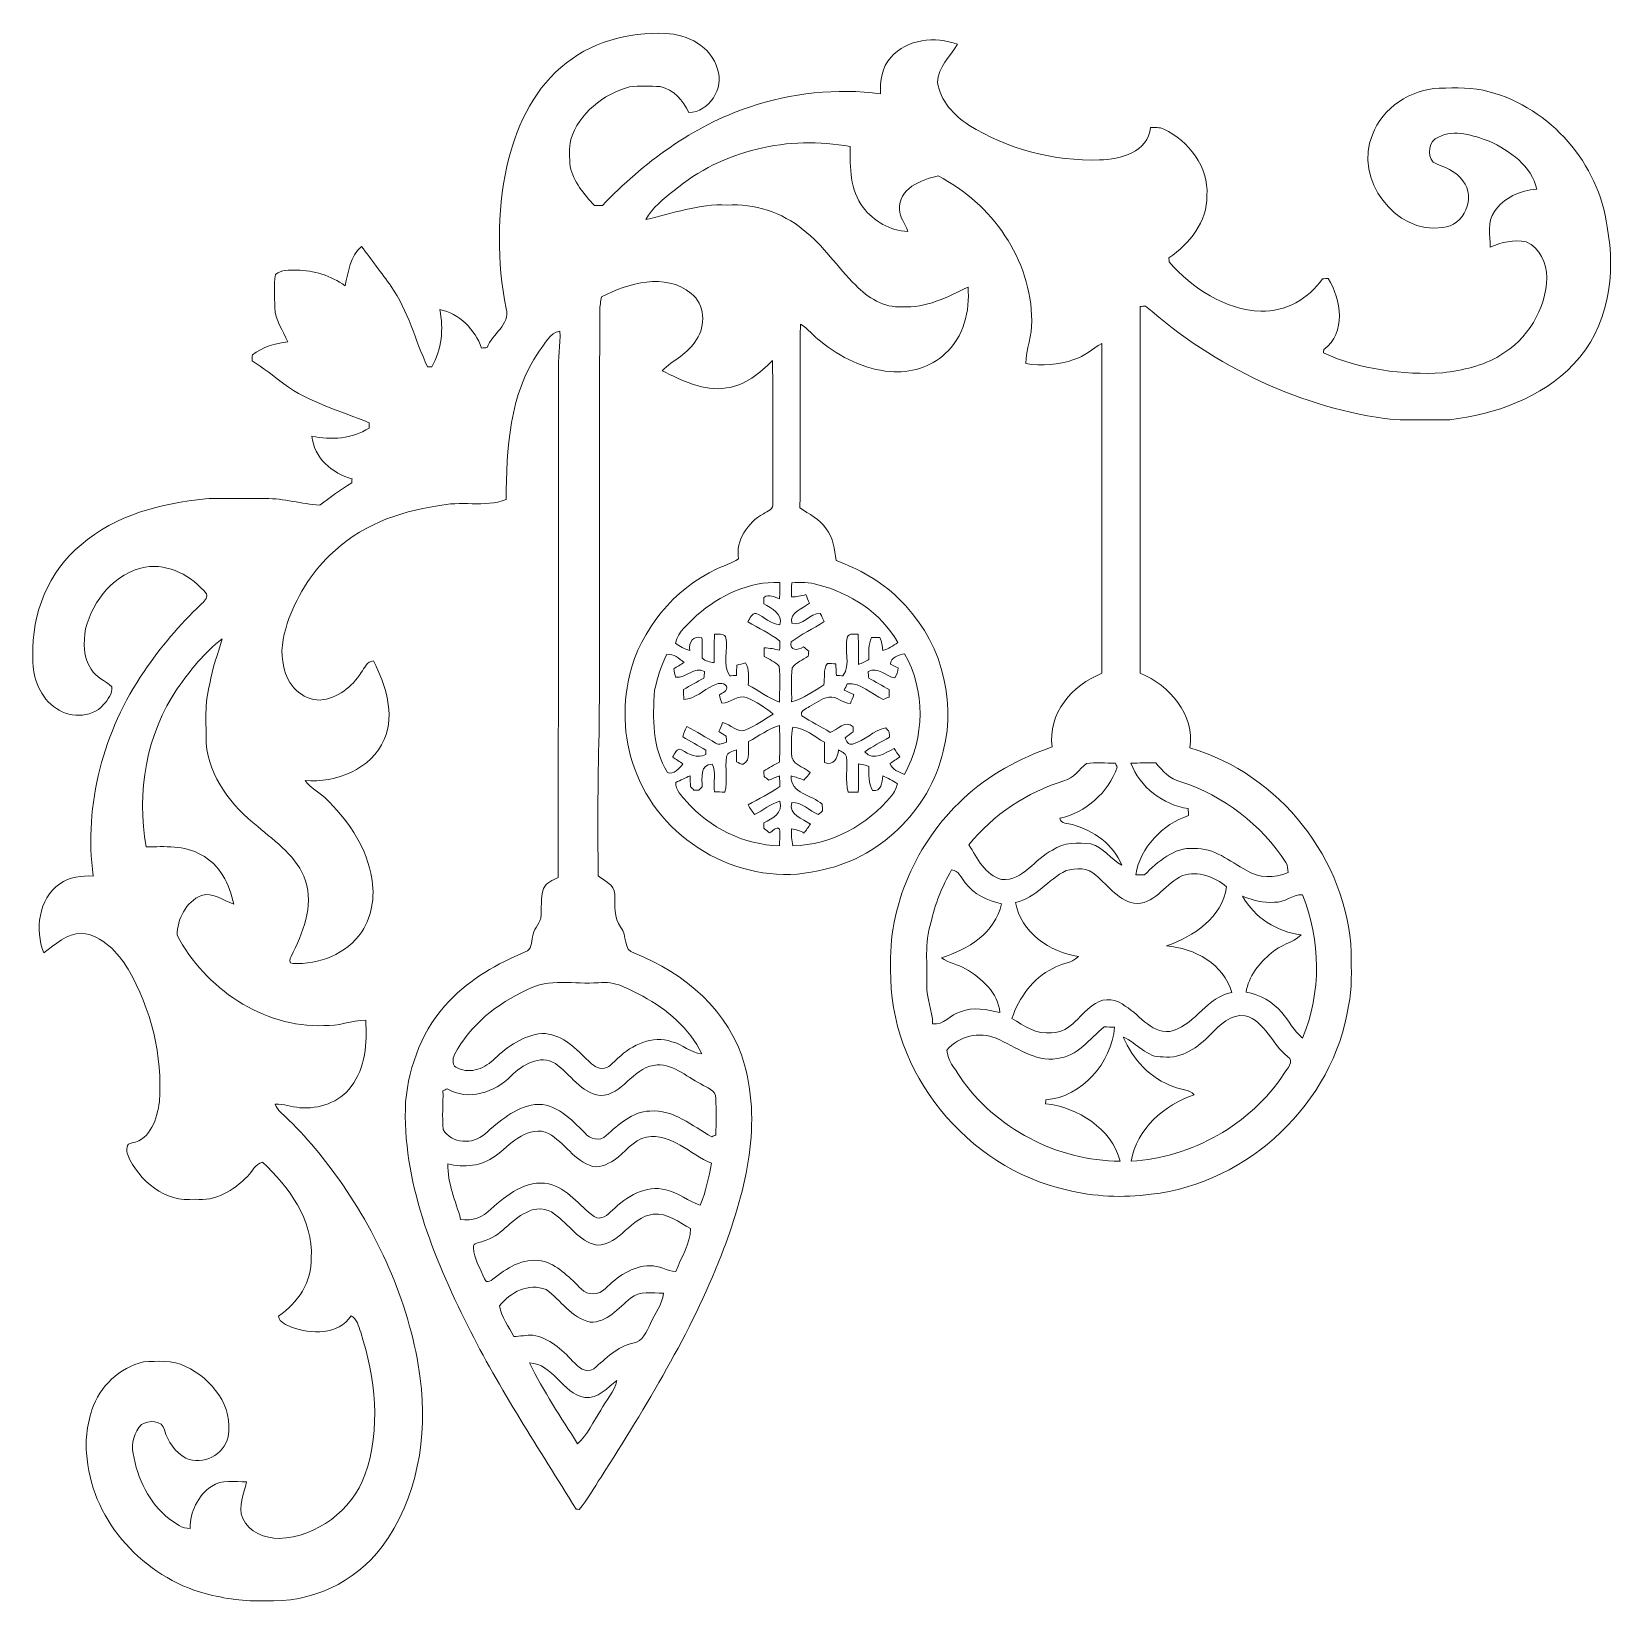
# Model space of a CAD drawing. Header units: centimetres. Extents: x -16.2 to 16.3, y -16.2 to 16.1.
import ezdxf

# ---------------------------------------------------------------- set-up
doc = ezdxf.new("R2010")
doc.units = ezdxf.units.CM
doc.header["$MEASUREMENT"] = 0
doc.layers.add('Layer 1', color=7, linetype='Continuous')

msp = doc.modelspace()

# ---------------------------------------------------------------- linework, layer by layer
at = {"layer": 'Layer 1', "color": 8, "lineweight": 9}
for points, knots in [([(-5.35996, 15.41068), (-4.77717, 15.92362), (-3.97883, 16.14411), (-3.21295, 16.10707), (-3.21295, 16.10707), (-2.76104, 16.0919), (-2.26363, 15.84107), (-2.14474, 15.37329), (-2.14474, 15.37329), (-1.99446, 14.98382), (-2.31654, 14.48993), (-2.73317, 14.48147), (-2.73317, 14.48147), (-2.84712, 14.72524), (-3.0408, 14.96089), (-3.31737, 15.01522), (-3.31737, 15.01522), (-3.52763, 15.02686), (-3.74071, 15.0325), (-3.95026, 15.00816), (-3.95026, 15.00816), (-4.48754, 14.86141), (-4.98778, 14.47018), (-5.15958, 13.92655), (-5.15958, 13.92655), (-5.19274, 13.74487), (-5.18392, 13.55648), (-5.16946, 13.37304), (-5.16946, 13.37304), (-5.10172, 13.05695), (-4.88653, 12.80189), (-4.67169, 12.57153), (-4.67169, 12.57153), (-4.61665, 12.57153), (-4.56162, 12.57153), (-4.50659, 12.57153), (-4.50659, 12.57153), (-3.6638, 13.45171), (-2.65239, 14.20383), (-1.48716, 14.59294), (-1.48716, 14.59294), (-0.62392, 14.88787), (0.30601, 14.98276), (1.21088, 14.87023), (1.21088, 14.87023), (1.19218, 15.13305), (1.23946, 15.41139), (1.41937, 15.61459), (1.41937, 15.61459), (1.7531, 15.99841), (2.33377, 16.05521), (2.79062, 15.88587), (2.79062, 15.88587), (2.64245, 15.63364), (2.38881, 15.42197), (2.38351, 15.10235), (2.38351, 15.10235), (2.43784, 14.72382), (2.71336, 14.4229), (3.02698, 14.2257), (3.02698, 14.2257), (3.82073, 13.72405), (4.77746, 13.47817), (5.71268, 13.50921), (5.71268, 13.50921), (6.13778, 13.51803), (6.70892, 13.67219), (6.75902, 14.17702), (6.75902, 14.17702), (6.85074, 14.17173), (6.94846, 14.18407), (7.03383, 14.14245), (7.03383, 14.14245), (7.54783, 13.89762), (7.95458, 13.36492), (7.92036, 12.7772), (7.92036, 12.7772), (7.92918, 12.2378), (7.55876, 11.7873), (7.1379, 11.49273), (7.1379, 11.49273), (7.13896, 11.47262), (7.14037, 11.43206), (7.14108, 11.41195), (7.14108, 11.41195), (7.62085, 10.86514), (8.28337, 10.43122), (9.02773, 10.39806), (9.02773, 10.39806), (9.5315, 10.38325), (10.01304, 10.65559), (10.29667, 11.06622), (10.29667, 11.06622), (10.32525, 11.06728), (10.3831, 11.06905), (10.41168, 11.06975), (10.41168, 11.06975), (10.68579, 10.64183), (10.7828, 9.94968), (10.32207, 9.61207), (10.32207, 9.61207), (10.31996, 9.59408), (10.31608, 9.5581), (10.31431, 9.54011), (10.31431, 9.54011), (11.08019, 9.20038), (11.93674, 9.08538), (12.76929, 9.13124), (12.76929, 9.13124), (13.17428, 9.19227), (13.59021, 9.26635), (13.94228, 9.48931), (13.94228, 9.48931), (14.50566, 9.81351), (14.8916, 10.44075), (14.90501, 11.09304), (14.90501, 11.09304), (14.90501, 11.38584), (14.76072, 11.69946), (14.48309, 11.82364), (14.48309, 11.82364), (14.22979, 11.87938), (13.97226, 11.81552), (13.73837, 11.71675), (13.73837, 11.71675), (13.74578, 11.9584), (13.67205, 12.23427), (13.82727, 12.44488), (13.82727, 12.44488), (14.01566, 12.73557), (14.36526, 12.87774), (14.69899, 12.90914), (14.69899, 12.90914), (14.59668, 13.3875), (14.13878, 13.69795), (13.72038, 13.89444), (13.72038, 13.89444), (13.3923, 14.00769), (13.01095, 14.15127), (12.67792, 13.97699), (12.67792, 13.97699), (12.4712, 13.91067), (12.44509, 13.60764), (12.56715, 13.46053), (12.56715, 13.46053), (12.78728, 13.3614), (13.03776, 13.28943), (13.18134, 13.07706), (13.18134, 13.07706), (13.4625, 12.7331), (13.20215, 12.15278), (12.76576, 12.11715), (12.76576, 12.11715), (11.79033, 11.96722), (10.93414, 13.12821), (11.32008, 14.02356), (11.32008, 14.02356), (11.52646, 14.5873), (12.10642, 14.95666), (12.69556, 14.98312), (12.69556, 14.98312), (13.03776, 14.98947), (13.38736, 15.00675), (13.72038, 14.91044), (13.72038, 14.91044), (14.98227, 14.57813), (15.97745, 13.42737), (16.14291, 12.13514), (16.14291, 12.13514), (16.33411, 11.159), (16.17219, 10.04599), (15.4564, 9.30869), (15.4564, 9.30869), (14.79283, 8.61759), (13.84385, 8.27681), (12.9097, 8.16851), (12.9097, 8.16851), (12.522, 8.16392), (12.13429, 8.16216), (11.74659, 8.17098), (11.74659, 8.17098), (9.86523, 8.39781), (8.07558, 9.25577), (6.65918, 10.50531), (6.65918, 10.50531), (6.62143, 10.50213), (6.58369, 10.49825), (6.54665, 10.49472), (6.54665, 10.49472), (6.54488, 7.98224), (6.54171, 5.46976), (6.5477, 2.95727), (6.5477, 2.95727), (7.15307, 2.70962), (7.66954, 2.1092), (7.57041, 1.42057), (7.57041, 1.42057), (9.40626, 0.89176), (10.80432, -0.87425), (10.88616, -2.78383), (10.88616, -2.78383), (10.88228, -3.14966), (10.91192, -3.52043), (10.8269, -3.87956), (10.8269, -3.87956), (10.52316, -5.87487), (8.77338, -7.52481), (6.77419, -7.75271), (6.77419, -7.75271), (6.19387, -7.82855), (5.6005, -7.80598), (5.03288, -7.66098), (5.03288, -7.66098), (2.9917, -7.20837), (1.37351, -5.24128), (1.41761, -3.13661), (1.41761, -3.13661), (1.35905, -1.82216), (1.9503, -0.51653), (2.90739, 0.37353), (2.90739, 0.37353), (3.42491, 0.86566), (4.06627, 1.20926), (4.7376, 1.44209), (4.7376, 1.44209), (4.63565, 2.12472), (5.15564, 2.7188), (5.75819, 2.95551), (5.75819, 2.95551), (5.7603, 5.21435), (5.76665, 7.47354), (5.75642, 9.73237), (5.75642, 9.73237), (5.56028, 9.63042), (5.40188, 9.4632), (5.18386, 9.40288), (5.18386, 9.40288), (4.87025, 9.30269), (4.52417, 9.25965), (4.19961, 9.32491), (4.19961, 9.32491), (4.20032, 9.6216), (4.32661, 9.90135), (4.31709, 10.19839), (4.31709, 10.19839), (4.31709, 11.45781), (3.49476, 12.62056), (2.39128, 13.1783), (2.39128, 13.1783), (2.05085, 13.1074), (1.56542, 12.91125), (1.6, 12.49004), (1.6, 12.49004), (1.59153, 12.32035), (1.727, 12.19582), (1.77109, 12.04024), (1.77109, 12.04024), (1.4102, 12.04236), (1.06906, 12.25332), (0.85034, 12.53202), (0.85034, 12.53202), (0.58258, 12.88903), (0.58117, 13.3554), (0.58435, 13.78155), (0.58435, 13.78155), (-0.67366, 14.02391), (-2.04314, 13.70888), (-3.03339, 12.88162), (-3.03339, 12.88162), (-3.24647, 12.70382), (-3.48565, 12.53096), (-3.61759, 12.28154), (-3.61759, 12.28154), (-3.06514, 12.4036), (-2.51904, 12.61492), (-1.94366, 12.57964), (-1.94366, 12.57964), (-1.38345, 12.61562), (-0.8123, 12.43006), (-0.37979, 12.07235), (-0.37979, 12.07235), (0.04248, 11.75626), (0.3173, 11.29377), (0.699, 10.93605), (0.699, 10.93605), (0.94312, 10.67288), (1.28285, 10.46474), (1.65397, 10.4912), (1.65397, 10.4912), (2.14116, 10.45451), (2.58389, 10.69052), (3.00793, 10.89583), (3.00793, 10.89583), (3.05415, 10.40441), (2.91409, 9.86607), (2.53838, 9.5267), (2.53838, 9.5267), (2.24276, 9.23884), (1.81131, 9.12454), (1.40667, 9.15664), (1.40667, 9.15664), (0.87786, 9.20462), (0.38432, 9.44944), (-0.02384, 9.78105), (-0.02384, 9.78105), (-0.17307, 9.88512), (-0.27572, 10.04493), (-0.4373, 10.13207), (-0.4373, 10.13207), (-0.45282, 8.87512), (-0.43659, 7.61747), (-0.44647, 6.36052), (-0.44647, 6.36052), (-0.25985, 6.22611), (-0.03901, 6.12663), (0.09081, 5.92766), (0.09081, 5.92766), (0.23933, 5.74281), (0.26367, 5.50221), (0.29825, 5.27644), (0.29825, 5.27644), (0.7625, 5.09475), (1.21617, 4.85804), (1.57001, 4.50068), (1.57001, 4.50068), (2.40856, 3.71892), (2.79274, 2.46974), (2.49923, 1.35778), (2.49923, 1.35778), (2.21595, 0.13152), (1.16467, -0.87707), (-0.07394, -1.1032), (-0.07394, -1.1032), (-1.57853, -1.45527), (-3.238, -0.54828), (-3.79997, 0.88329), (-3.79997, 0.88329), (-4.06809, 1.51971), (-4.10548, 2.24078), (-3.95273, 2.90965), (-3.95273, 2.90965), (-3.72025, 3.86144), (-3.03797, 4.68694), (-2.1525, 5.10322), (-2.1525, 5.10322), (-2.00504, 5.16919), (-1.85088, 5.22211), (-1.71294, 5.30854), (-1.71294, 5.30854), (-1.76762, 5.68813), (-1.52279, 6.05502), (-1.19859, 6.23317), (-1.19859, 6.23317), (-1.11534, 6.28785), (-0.98234, 6.32983), (-1.00562, 6.45507), (-1.00562, 6.45507), (-1.0095, 7.4312), (-1.00139, 8.40734), (-1.00915, 9.38347), (-1.00915, 9.38347), (-1.27444, 9.12418), (-1.57042, 8.87054), (-1.95459, 8.82115), (-1.95459, 8.82115), (-2.4252, 8.74565), (-2.8704, 8.97531), (-3.28139, 9.17428), (-3.28139, 9.17428), (-3.05597, 9.39864), (-2.73564, 9.52423), (-2.57654, 9.81563), (-2.57654, 9.81563), (-2.37616, 10.09855), (-2.39627, 10.54517), (-2.68308, 10.7646), (-2.68308, 10.7646), (-3.22177, 11.20134), (-3.97001, 10.97556), (-4.52705, 10.69334), (-4.52705, 10.69334), (-4.54257, 10.59985), (-4.5595, 10.50637), (-4.56268, 10.41112), (-4.56268, 10.41112), (-4.56585, 7.58113), (-4.56762, 4.75044), (-4.57115, 1.92046), (-4.57115, 1.92046), (-4.60184, 0.87906), (-4.60854, -0.16551), (-4.59125, -1.20727), (-4.59125, -1.20727), (-4.46849, -1.31875), (-4.25964, -1.38507), (-4.25118, -1.58051), (-4.25118, -1.58051), (-4.24483, -1.8144), (-4.28399, -2.06769), (-4.12912, -2.26666), (-4.12912, -2.26666), (-3.99365, -2.42576), (-4.0896, -2.73938), (-3.84866, -2.799), (-3.84866, -2.799), (-2.82066, -3.19658), (-1.88474, -3.99703), (-1.58629, -5.09029), (-1.58629, -5.09029), (-1.22293, -6.39628), (-1.58912, -7.76646), (-2.05972, -8.9959), (-2.05972, -8.9959), (-2.6926, -10.61621), (-3.6063, -12.10564), (-4.53622, -13.56896), (-4.53622, -13.56896), (-4.68545, -13.79015), (-4.81209, -14.02722), (-4.98601, -14.23113), (-4.98601, -14.23113), (-5.00189, -14.22972), (-5.03399, -14.22725), (-5.04987, -14.22584), (-5.04987, -14.22584), (-5.81257, -12.98159), (-6.62325, -11.76239), (-7.27695, -10.45428), (-7.27695, -10.45428), (-7.98392, -9.02447), (-8.62668, -7.47754), (-8.55365, -5.85229), (-8.55365, -5.85229), (-8.48275, -5.08923), (-8.19276, -4.33288), (-7.65337, -3.7769), (-7.65337, -3.7769), (-7.22086, -3.32429), (-6.66665, -3.00926), (-6.09303, -2.76972), (-6.09303, -2.76972), (-5.95968, -2.72986), (-5.9692, -2.57181), (-5.9431, -2.46139), (-5.9431, -2.46139), (-5.92617, -2.31852), (-5.81963, -2.21198), (-5.77306, -2.08039), (-5.77306, -2.08039), (-5.74801, -1.87719), (-5.78752, -1.66482), (-5.71803, -1.46762), (-5.71803, -1.46762), (-5.66335, -1.3445), (-5.52612, -1.29758), (-5.4157, -1.23937), (-5.4157, -1.23937), (-5.41252, 2.22032), (-5.41111, 5.68037), (-5.4097, 9.14006), (-5.4097, 9.14006), (-5.42452, 9.42475), (-5.36349, 9.70662), (-5.38007, 9.99131), (-5.38007, 9.99131), (-5.59455, 9.95639), (-5.68487, 9.72779), (-5.80869, 9.57503), (-5.80869, 9.57503), (-6.42288, 8.68603), (-6.48073, 7.56949), (-6.48426, 6.52562), (-6.48426, 6.52562), (-6.93652, 6.35911), (-7.43006, 6.51151), (-7.89255, 6.39545), (-7.89255, 6.39545), (-8.70711, 6.28467), (-9.52027, 5.97141), (-10.11046, 5.38333), (-10.11046, 5.38333), (-10.5151, 4.99951), (-10.79838, 4.5035), (-10.98641, 3.98209), (-10.98641, 3.98209), (-11.0739, 3.69282), (-11.14163, 3.38202), (-11.05379, 3.08392), (-11.05379, 3.08392), (-10.99029, 2.73044), (-10.68796, 2.39883), (-10.31049, 2.40694), (-10.31049, 2.40694), (-9.9563, 2.43587), (-9.65185, 2.67893), (-9.46523, 2.97033), (-9.46523, 2.97033), (-9.39574, 3.06381), (-9.34811, 3.20316), (-9.21229, 3.20951), (-9.21229, 3.20951), (-8.96746, 2.71774), (-8.76567, 2.1346), (-8.9918, 1.59732), (-8.9918, 1.59732), (-9.2585, 0.97572), (-9.9824, 0.70585), (-10.62058, 0.7503), (-10.62058, 0.7503), (-10.50981, 0.5986), (-10.33165, 0.52064), (-10.20113, 0.38941), (-10.20113, 0.38941), (-9.76721, -0.03216), (-9.39362, -0.55075), (-9.26874, -1.15223), (-9.26874, -1.15223), (-9.17172, -1.55616), (-9.22252, -2.00772), (-9.455, -2.35803), (-9.455, -2.35803), (-9.76192, -2.81452), (-10.3373, -3.03713), (-10.87352, -3.00855), (-10.87352, -3.00855), (-10.95537, -3.01737), (-10.93032, -2.9066), (-10.90845, -2.86391), (-10.90845, -2.86391), (-10.66785, -2.39225), (-10.43537, -1.83803), (-10.61141, -1.30675), (-10.61141, -1.30675), (-10.77298, -0.8178), (-11.2203, -0.51759), (-11.59037, -0.19444), (-11.59037, -0.19444), (-12.13117, 0.22395), (-12.5859, 0.81979), (-12.65258, 1.51829), (-12.65258, 1.51829), (-12.64588, 1.92611), (-12.69597, 2.34379), (-12.57779, 2.74102), (-12.57779, 2.74102), (-12.53087, 3.05782), (-12.40528, 3.3538), (-12.32697, 3.66212), (-12.32697, 3.66212), (-12.69103, 3.3859), (-12.97537, 3.02007), (-13.23854, 2.65036), (-13.23854, 2.65036), (-13.88201, 1.70738), (-14.09191, 0.503), (-13.88342, -0.61178), (-13.88342, -0.61178), (-13.50524, -0.60755), (-13.09849, -0.57403), (-12.75806, -0.77335), (-12.75806, -0.77335), (-12.37389, -0.96773), (-12.16786, -1.3826), (-12.08708, -1.789), (-12.08708, -1.789), (-12.30721, -1.7195), (-12.50371, -1.53465), (-12.751, -1.6112), (-12.751, -1.6112), (-13.06462, -1.73749), (-13.24913, -2.10262), (-13.25054, -2.42682), (-13.25054, -2.42682), (-12.67445, -3.51726), (-11.49229, -4.33077), (-10.23288, -4.28525), (-10.23288, -4.28525), (-9.93901, -4.30642), (-9.66385, -4.1766), (-9.37245, -4.17483), (-9.37245, -4.17483), (-9.34388, -4.64403), (-9.37527, -5.15132), (-9.67267, -5.53903), (-9.67267, -5.53903), (-9.90938, -5.86781), (-10.3373, -6.00504), (-10.72924, -5.97365), (-10.72924, -5.97365), (-10.89751, -5.95213), (-11.06049, -5.8978), (-11.23159, -5.89815), (-11.23159, -5.89815), (-11.20549, -5.96165), (-11.17444, -6.02586), (-11.12011, -6.07101), (-11.12011, -6.07101), (-10.67067, -6.48024), (-10.27803, -6.94767), (-9.92561, -7.44191), (-9.92561, -7.44191), (-9.07047, -8.65617), (-8.44959, -10.05777), (-8.25132, -11.53591), (-8.25132, -11.53591), (-8.09575, -12.72688), (-8.306, -14.01452), (-9.03767, -14.99277), (-9.03767, -14.99277), (-9.58094, -15.73714), (-10.51722, -16.16011), (-11.43303, -16.10614), (-11.43303, -16.10614), (-11.85213, -16.13013), (-12.2677, -16.06381), (-12.67269, -15.9608), (-12.67269, -15.9608), (-13.92223, -15.62001), (-14.97245, -14.50241), (-15.09698, -13.1922), (-15.09698, -13.1922), (-15.1566, -12.85247), (-15.09945, -12.50604), (-14.99926, -12.18008), (-14.99926, -12.18008), (-14.84368, -11.69959), (-14.4327, -11.31224), (-13.93916, -11.19971), (-13.93916, -11.19971), (-13.65059, -11.18277), (-13.34261, -11.15455), (-13.07627, -11.29214), (-13.07627, -11.29214), (-12.53722, -11.53661), (-12.08143, -12.12152), (-12.20244, -12.73852), (-12.20244, -12.73852), (-12.2931, -13.1107), (-12.7129, -13.3319), (-13.06815, -13.17844), (-13.06815, -13.17844), (-13.28758, -13.05426), (-13.44386, -12.83942), (-13.50948, -12.59777), (-13.50948, -12.59777), (-13.54934, -12.39245), (-13.83791, -12.39315), (-13.98079, -12.48347), (-13.98079, -12.48347), (-14.13142, -12.63834), (-14.19739, -12.87223), (-14.154, -13.08425), (-14.154, -13.08425), (-14.0651, -13.59436), (-13.82909, -14.10095), (-13.41105, -14.42233), (-13.41105, -14.42233), (-13.28158, -14.513), (-13.15, -14.63294), (-12.98031, -14.61989), (-12.98031, -14.61989), (-12.98631, -14.28687), (-12.82332, -13.94432), (-12.54498, -13.75629), (-12.54498, -13.75629), (-12.33367, -13.60671), (-12.06238, -13.66809), (-11.82144, -13.66492), (-11.82144, -13.66492), (-11.86694, -13.9101), (-12.01088, -14.16551), (-11.90046, -14.41387), (-11.90046, -14.41387), (-11.77522, -14.69997), (-11.44396, -14.82274), (-11.15116, -14.8305), (-11.15116, -14.8305), (-10.37399, -14.78781), (-9.65503, -14.2537), (-9.38903, -13.52134), (-9.38903, -13.52134), (-9.05142, -12.57237), (-9.17842, -11.52638), (-9.47652, -10.58446), (-9.47652, -10.58446), (-9.52203, -10.46451), (-9.5439, -10.31493), (-9.67196, -10.25319), (-9.67196, -10.25319), (-9.93619, -10.64937), (-10.49711, -10.63032), (-10.89539, -10.48356), (-10.89539, -10.48356), (-11.00475, -10.43488), (-11.14551, -10.39678), (-11.16315, -10.25708), (-11.16315, -10.25708), (-10.77298, -9.99002), (-10.46994, -9.5473), (-10.49182, -9.06011), (-10.49182, -9.06011), (-10.45266, -8.2794), (-10.94902, -7.59748), (-11.49653, -7.0916), (-11.49653, -7.0916), (-11.64575, -7.12794), (-11.70502, -7.28528), (-11.80591, -7.38441), (-11.80591, -7.38441), (-12.08284, -7.67193), (-12.4649, -7.90546), (-12.87942, -7.85466), (-12.87942, -7.85466), (-13.48796, -7.93122), (-14.03864, -7.4786), (-14.26583, -6.94238), (-14.26583, -6.94238), (-14.29617, -6.84818), (-14.30252, -6.7039), (-14.17094, -6.6979), (-14.17094, -6.6979), (-13.78958, -6.61958), (-13.65835, -6.18919), (-13.61496, -5.85194), (-13.61496, -5.85194), (-13.5444, -4.90791), (-13.78147, -3.94413), (-14.2556, -3.12708), (-14.2556, -3.12708), (-14.47221, -2.7803), (-14.78018, -2.43423), (-15.21022, -2.38343), (-15.21022, -2.38343), (-15.52243, -2.39013), (-15.75244, -2.6212), (-15.99127, -2.78983), (-15.99127, -2.78983), (-16.17824, -2.31287), (-16.10028, -1.68563), (-15.66142, -1.37131), (-15.66142, -1.37131), (-15.46316, -1.22879), (-15.21339, -1.19986), (-14.97597, -1.2108), (-14.97597, -1.2108), (-15.16894, 0.25852), (-14.76431, 1.77617), (-13.92964, 2.99396), (-13.92964, 2.99396), (-13.58991, 3.49103), (-13.19939, 3.95211), (-12.76406, 4.36803), (-12.76406, 4.36803), (-12.70338, 4.42836), (-12.62048, 4.49397), (-12.64411, 4.59134), (-12.64411, 4.59134), (-12.94856, 4.95435), (-13.41811, 5.21787), (-13.90494, 5.13815), (-13.90494, 5.13815), (-14.5283, 5.02808), (-14.97633, 4.4587), (-15.13049, 3.87062), (-15.13049, 3.87062), (-15.17177, 3.59439), (-15.19505, 3.27866), (-15.01654, 3.04159), (-15.01654, 3.04159), (-14.92059, 2.8719), (-14.72727, 2.80664), (-14.59109, 2.67964), (-14.59109, 2.67964), (-14.5724, 2.53571), (-14.67541, 2.41364), (-14.76325, 2.31134), (-14.76325, 2.31134), (-15.01654, 2.01536), (-15.50302, 2.03617), (-15.78807, 2.27359), (-15.78807, 2.27359), (-16.10698, 2.51348), (-16.23151, 2.9347), (-16.21564, 3.31922), (-16.21564, 3.31922), (-16.23892, 4.17259), (-15.8939, 5.05313), (-15.22433, 5.59923), (-15.22433, 5.59923), (-14.51807, 6.2113), (-13.57439, 6.44872), (-12.66563, 6.54432), (-12.66563, 6.54432), (-12.25465, 6.55702), (-11.84331, 6.54996), (-11.43197, 6.54926), (-11.43197, 6.54926), (-11.05591, 6.55208), (-10.69184, 6.43284), (-10.31825, 6.41309), (-10.31825, 6.41309), (-10.10129, 6.56795), (-9.89033, 6.73376), (-9.65926, 6.87029), (-9.65926, 6.87029), (-9.6575, 6.89815), (-9.65573, 6.92567), (-9.65397, 6.95319), (-9.65397, 6.95319), (-10.05649, 7.05549), (-10.44207, 7.39557), (-10.4777, 7.82702), (-10.4777, 7.82702), (-10.08189, 7.74764), (-9.65079, 7.77093), (-9.30472, 7.99741), (-9.30472, 7.99741), (-9.3026, 8.03304), (-9.30084, 8.06902), (-9.29907, 8.10465), (-9.29907, 8.10465), (-9.8935, 8.3523), (-10.5345, 8.51811), (-11.05838, 8.90828), (-11.05838, 8.90828), (-11.27004, 9.07268), (-11.48347, 9.2346), (-11.7096, 9.37854), (-11.7096, 9.37854), (-11.70784, 9.40852), (-11.70361, 9.46885), (-11.70184, 9.49919), (-11.70184, 9.49919), (-11.49406, 9.6657), (-11.23582, 9.73802), (-10.97547, 9.76659), (-10.97547, 9.76659), (-11.06543, 10.00295), (-11.24006, 10.21391), (-11.24288, 10.47814), (-11.24288, 10.47814), (-11.24112, 10.70286), (-11.26475, 10.93111), (-11.22771, 11.15371), (-11.22771, 11.15371), (-11.10847, 11.25531), (-10.94337, 11.24297), (-10.79697, 11.24297), (-10.79697, 11.24297), (-10.43996, 11.2405), (-10.08894, 11.1269), (-9.79579, 10.92335), (-9.79579, 10.92335), (-9.72982, 11.21051), (-9.69807, 11.52413), (-9.45747, 11.73015), (-9.45747, 11.73015), (-9.25498, 11.45569), (-9.04966, 11.1837), (-8.84787, 10.90853), (-8.84787, 10.90853), (-8.49897, 10.40759), (-8.35998, 9.80399), (-8.10139, 9.25859), (-8.10139, 9.25859), (-8.08023, 9.25859), (-8.03789, 9.25859), (-8.01673, 9.25859), (-8.01673, 9.25859), (-7.80506, 9.61102), (-7.76978, 10.03576), (-7.85163, 10.43264), (-7.85163, 10.43264), (-7.44875, 10.35326), (-7.12349, 10.02271), (-6.99297, 9.64065), (-6.99297, 9.64065), (-6.96439, 9.64277), (-6.90759, 9.64735), (-6.87902, 9.64947), (-6.87902, 9.64947), (-6.77707, 9.93698), (-6.39642, 10.11549), (-6.48602, 10.45274), (-6.48602, 10.45274), (-6.67476, 11.41336), (-6.67476, 12.4163), (-6.47262, 13.37515), (-6.47262, 13.37515), (-6.29552, 14.13469), (-5.96215, 14.89351), (-5.35996, 15.41068), (-5.35996, 15.41068), (-5.35996, 15.41068), (-5.35996, 15.41068), (-5.35996, 15.41068)], [0, 0, 0, 0, 0.00444444, 0.00444444, 0.00444444, 0.00444444, 0.00888889, 0.00888889, 0.00888889, 0.00888889, 0.01333333, 0.01333333, 0.01333333, 0.01333333, 0.01777778, 0.01777778, 0.01777778, 0.01777778, 0.02222222, 0.02222222, 0.02222222, 0.02222222, 0.02666667, 0.02666667, 0.02666667, 0.02666667, 0.03111111, 0.03111111, 0.03111111, 0.03111111, 0.03555556, 0.03555556, 0.03555556, 0.03555556, 0.04, 0.04, 0.04, 0.04, 0.04444444, 0.04444444, 0.04444444, 0.04444444, 0.04888889, 0.04888889, 0.04888889, 0.04888889, 0.05333333, 0.05333333, 0.05333333, 0.05333333, 0.05777778, 0.05777778, 0.05777778, 0.05777778, 0.06222222, 0.06222222, 0.06222222, 0.06222222, 0.06666667, 0.06666667, 0.06666667, 0.06666667, 0.07111111, 0.07111111, 0.07111111, 0.07111111, 0.07555556, 0.07555556, 0.07555556, 0.07555556, 0.08, 0.08, 0.08, 0.08, 0.08444444, 0.08444444, 0.08444444, 0.08444444, 0.08888889, 0.08888889, 0.08888889, 0.08888889, 0.09333333, 0.09333333, 0.09333333, 0.09333333, 0.09777778, 0.09777778, 0.09777778, 0.09777778, 0.10222222, 0.10222222, 0.10222222, 0.10222222, 0.10666667, 0.10666667, 0.10666667, 0.10666667, 0.11111111, 0.11111111, 0.11111111, 0.11111111, 0.11555556, 0.11555556, 0.11555556, 0.11555556, 0.12, 0.12, 0.12, 0.12, 0.12444444, 0.12444444, 0.12444444, 0.12444444, 0.12888889, 0.12888889, 0.12888889, 0.12888889, 0.13333333, 0.13333333, 0.13333333, 0.13333333, 0.13777778, 0.13777778, 0.13777778, 0.13777778, 0.14222222, 0.14222222, 0.14222222, 0.14222222, 0.14666667, 0.14666667, 0.14666667, 0.14666667, 0.15111111, 0.15111111, 0.15111111, 0.15111111, 0.15555556, 0.15555556, 0.15555556, 0.15555556, 0.16, 0.16, 0.16, 0.16, 0.16444444, 0.16444444, 0.16444444, 0.16444444, 0.16888889, 0.16888889, 0.16888889, 0.16888889, 0.17333333, 0.17333333, 0.17333333, 0.17333333, 0.17777778, 0.17777778, 0.17777778, 0.17777778, 0.18222222, 0.18222222, 0.18222222, 0.18222222, 0.18666667, 0.18666667, 0.18666667, 0.18666667, 0.19111111, 0.19111111, 0.19111111, 0.19111111, 0.19555556, 0.19555556, 0.19555556, 0.19555556, 0.2, 0.2, 0.2, 0.2, 0.20444444, 0.20444444, 0.20444444, 0.20444444, 0.20888889, 0.20888889, 0.20888889, 0.20888889, 0.21333333, 0.21333333, 0.21333333, 0.21333333, 0.21777778, 0.21777778, 0.21777778, 0.21777778, 0.22222222, 0.22222222, 0.22222222, 0.22222222, 0.22666667, 0.22666667, 0.22666667, 0.22666667, 0.23111111, 0.23111111, 0.23111111, 0.23111111, 0.23555556, 0.23555556, 0.23555556, 0.23555556, 0.24, 0.24, 0.24, 0.24, 0.24444444, 0.24444444, 0.24444444, 0.24444444, 0.24888889, 0.24888889, 0.24888889, 0.24888889, 0.25333333, 0.25333333, 0.25333333, 0.25333333, 0.25777778, 0.25777778, 0.25777778, 0.25777778, 0.26222222, 0.26222222, 0.26222222, 0.26222222, 0.26666667, 0.26666667, 0.26666667, 0.26666667, 0.27111111, 0.27111111, 0.27111111, 0.27111111, 0.27555556, 0.27555556, 0.27555556, 0.27555556, 0.28, 0.28, 0.28, 0.28, 0.28444444, 0.28444444, 0.28444444, 0.28444444, 0.28888889, 0.28888889, 0.28888889, 0.28888889, 0.29333333, 0.29333333, 0.29333333, 0.29333333, 0.29777778, 0.29777778, 0.29777778, 0.29777778, 0.30222222, 0.30222222, 0.30222222, 0.30222222, 0.30666667, 0.30666667, 0.30666667, 0.30666667, 0.31111111, 0.31111111, 0.31111111, 0.31111111, 0.31555556, 0.31555556, 0.31555556, 0.31555556, 0.32, 0.32, 0.32, 0.32, 0.32444444, 0.32444444, 0.32444444, 0.32444444, 0.32888889, 0.32888889, 0.32888889, 0.32888889, 0.33333333, 0.33333333, 0.33333333, 0.33333333, 0.33777778, 0.33777778, 0.33777778, 0.33777778, 0.34222222, 0.34222222, 0.34222222, 0.34222222, 0.34666667, 0.34666667, 0.34666667, 0.34666667, 0.35111111, 0.35111111, 0.35111111, 0.35111111, 0.35555556, 0.35555556, 0.35555556, 0.35555556, 0.36, 0.36, 0.36, 0.36, 0.36444444, 0.36444444, 0.36444444, 0.36444444, 0.36888889, 0.36888889, 0.36888889, 0.36888889, 0.37333333, 0.37333333, 0.37333333, 0.37333333, 0.37777778, 0.37777778, 0.37777778, 0.37777778, 0.38222222, 0.38222222, 0.38222222, 0.38222222, 0.38666667, 0.38666667, 0.38666667, 0.38666667, 0.39111111, 0.39111111, 0.39111111, 0.39111111, 0.39555556, 0.39555556, 0.39555556, 0.39555556, 0.4, 0.4, 0.4, 0.4, 0.40444444, 0.40444444, 0.40444444, 0.40444444, 0.40888889, 0.40888889, 0.40888889, 0.40888889, 0.41333333, 0.41333333, 0.41333333, 0.41333333, 0.41777778, 0.41777778, 0.41777778, 0.41777778, 0.42222222, 0.42222222, 0.42222222, 0.42222222, 0.42666667, 0.42666667, 0.42666667, 0.42666667, 0.43111111, 0.43111111, 0.43111111, 0.43111111, 0.43555556, 0.43555556, 0.43555556, 0.43555556, 0.44, 0.44, 0.44, 0.44, 0.44444444, 0.44444444, 0.44444444, 0.44444444, 0.44888889, 0.44888889, 0.44888889, 0.44888889, 0.45333333, 0.45333333, 0.45333333, 0.45333333, 0.45777778, 0.45777778, 0.45777778, 0.45777778, 0.46222222, 0.46222222, 0.46222222, 0.46222222, 0.46666667, 0.46666667, 0.46666667, 0.46666667, 0.47111111, 0.47111111, 0.47111111, 0.47111111, 0.47555556, 0.47555556, 0.47555556, 0.47555556, 0.48, 0.48, 0.48, 0.48, 0.48444444, 0.48444444, 0.48444444, 0.48444444, 0.48888889, 0.48888889, 0.48888889, 0.48888889, 0.49333333, 0.49333333, 0.49333333, 0.49333333, 0.49777778, 0.49777778, 0.49777778, 0.49777778, 0.50222222, 0.50222222, 0.50222222, 0.50222222, 0.50666667, 0.50666667, 0.50666667, 0.50666667, 0.51111111, 0.51111111, 0.51111111, 0.51111111, 0.51555556, 0.51555556, 0.51555556, 0.51555556, 0.52, 0.52, 0.52, 0.52, 0.52444444, 0.52444444, 0.52444444, 0.52444444, 0.52888889, 0.52888889, 0.52888889, 0.52888889, 0.53333333, 0.53333333, 0.53333333, 0.53333333, 0.53777778, 0.53777778, 0.53777778, 0.53777778, 0.54222222, 0.54222222, 0.54222222, 0.54222222, 0.54666667, 0.54666667, 0.54666667, 0.54666667, 0.55111111, 0.55111111, 0.55111111, 0.55111111, 0.55555556, 0.55555556, 0.55555556, 0.55555556, 0.56, 0.56, 0.56, 0.56, 0.56444444, 0.56444444, 0.56444444, 0.56444444, 0.56888889, 0.56888889, 0.56888889, 0.56888889, 0.57333333, 0.57333333, 0.57333333, 0.57333333, 0.57777778, 0.57777778, 0.57777778, 0.57777778, 0.58222222, 0.58222222, 0.58222222, 0.58222222, 0.58666667, 0.58666667, 0.58666667, 0.58666667, 0.59111111, 0.59111111, 0.59111111, 0.59111111, 0.59555556, 0.59555556, 0.59555556, 0.59555556, 0.6, 0.6, 0.6, 0.6, 0.60444444, 0.60444444, 0.60444444, 0.60444444, 0.60888889, 0.60888889, 0.60888889, 0.60888889, 0.61333333, 0.61333333, 0.61333333, 0.61333333, 0.61777778, 0.61777778, 0.61777778, 0.61777778, 0.62222222, 0.62222222, 0.62222222, 0.62222222, 0.62666667, 0.62666667, 0.62666667, 0.62666667, 0.63111111, 0.63111111, 0.63111111, 0.63111111, 0.63555556, 0.63555556, 0.63555556, 0.63555556, 0.64, 0.64, 0.64, 0.64, 0.64444444, 0.64444444, 0.64444444, 0.64444444, 0.64888889, 0.64888889, 0.64888889, 0.64888889, 0.65333333, 0.65333333, 0.65333333, 0.65333333, 0.65777778, 0.65777778, 0.65777778, 0.65777778, 0.66222222, 0.66222222, 0.66222222, 0.66222222, 0.66666667, 0.66666667, 0.66666667, 0.66666667, 0.67111111, 0.67111111, 0.67111111, 0.67111111, 0.67555556, 0.67555556, 0.67555556, 0.67555556, 0.68, 0.68, 0.68, 0.68, 0.68444444, 0.68444444, 0.68444444, 0.68444444, 0.68888889, 0.68888889, 0.68888889, 0.68888889, 0.69333333, 0.69333333, 0.69333333, 0.69333333, 0.69777778, 0.69777778, 0.69777778, 0.69777778, 0.70222222, 0.70222222, 0.70222222, 0.70222222, 0.70666667, 0.70666667, 0.70666667, 0.70666667, 0.71111111, 0.71111111, 0.71111111, 0.71111111, 0.71555556, 0.71555556, 0.71555556, 0.71555556, 0.72, 0.72, 0.72, 0.72, 0.72444444, 0.72444444, 0.72444444, 0.72444444, 0.72888889, 0.72888889, 0.72888889, 0.72888889, 0.73333333, 0.73333333, 0.73333333, 0.73333333, 0.73777778, 0.73777778, 0.73777778, 0.73777778, 0.74222222, 0.74222222, 0.74222222, 0.74222222, 0.74666667, 0.74666667, 0.74666667, 0.74666667, 0.75111111, 0.75111111, 0.75111111, 0.75111111, 0.75555556, 0.75555556, 0.75555556, 0.75555556, 0.76, 0.76, 0.76, 0.76, 0.76444444, 0.76444444, 0.76444444, 0.76444444, 0.76888889, 0.76888889, 0.76888889, 0.76888889, 0.77333333, 0.77333333, 0.77333333, 0.77333333, 0.77777778, 0.77777778, 0.77777778, 0.77777778, 0.78222222, 0.78222222, 0.78222222, 0.78222222, 0.78666667, 0.78666667, 0.78666667, 0.78666667, 0.79111111, 0.79111111, 0.79111111, 0.79111111, 0.79555556, 0.79555556, 0.79555556, 0.79555556, 0.8, 0.8, 0.8, 0.8, 0.80444444, 0.80444444, 0.80444444, 0.80444444, 0.80888889, 0.80888889, 0.80888889, 0.80888889, 0.81333333, 0.81333333, 0.81333333, 0.81333333, 0.81777778, 0.81777778, 0.81777778, 0.81777778, 0.82222222, 0.82222222, 0.82222222, 0.82222222, 0.82666667, 0.82666667, 0.82666667, 0.82666667, 0.83111111, 0.83111111, 0.83111111, 0.83111111, 0.83555556, 0.83555556, 0.83555556, 0.83555556, 0.84, 0.84, 0.84, 0.84, 0.84444444, 0.84444444, 0.84444444, 0.84444444, 0.84888889, 0.84888889, 0.84888889, 0.84888889, 0.85333333, 0.85333333, 0.85333333, 0.85333333, 0.85777778, 0.85777778, 0.85777778, 0.85777778, 0.86222222, 0.86222222, 0.86222222, 0.86222222, 0.86666667, 0.86666667, 0.86666667, 0.86666667, 0.87111111, 0.87111111, 0.87111111, 0.87111111, 0.87555556, 0.87555556, 0.87555556, 0.87555556, 0.88, 0.88, 0.88, 0.88, 0.88444444, 0.88444444, 0.88444444, 0.88444444, 0.88888889, 0.88888889, 0.88888889, 0.88888889, 0.89333333, 0.89333333, 0.89333333, 0.89333333, 0.89777778, 0.89777778, 0.89777778, 0.89777778, 0.90222222, 0.90222222, 0.90222222, 0.90222222, 0.90666667, 0.90666667, 0.90666667, 0.90666667, 0.91111111, 0.91111111, 0.91111111, 0.91111111, 0.91555556, 0.91555556, 0.91555556, 0.91555556, 0.92, 0.92, 0.92, 0.92, 0.92444444, 0.92444444, 0.92444444, 0.92444444, 0.92888889, 0.92888889, 0.92888889, 0.92888889, 0.93333333, 0.93333333, 0.93333333, 0.93333333, 0.93777778, 0.93777778, 0.93777778, 0.93777778, 0.94222222, 0.94222222, 0.94222222, 0.94222222, 0.94666667, 0.94666667, 0.94666667, 0.94666667, 0.95111111, 0.95111111, 0.95111111, 0.95111111, 0.95555556, 0.95555556, 0.95555556, 0.95555556, 0.96, 0.96, 0.96, 0.96, 0.96444444, 0.96444444, 0.96444444, 0.96444444, 0.96888889, 0.96888889, 0.96888889, 0.96888889, 0.97333333, 0.97333333, 0.97333333, 0.97333333, 0.97777778, 0.97777778, 0.97777778, 0.97777778, 0.98222222, 0.98222222, 0.98222222, 0.98222222, 0.98666667, 0.98666667, 0.98666667, 0.98666667, 0.99111111, 0.99111111, 0.99111111, 0.99111111, 1, 1, 1, 1]), ([(-2.56314, 4.15425), (-2.72612, 3.9761), (-2.95295, 3.82334), (-3.00764, 3.57428), (-3.00764, 3.57428), (-2.91697, 3.50972), (-2.82137, 3.4494), (-2.71095, 3.42506), (-2.71095, 3.42506), (-2.73529, 3.59827), (-2.6478, 3.74079), (-2.46189, 3.68788), (-2.46189, 3.68788), (-2.45554, 3.54853), (-2.45272, 3.40883), (-2.45765, 3.26913), (-2.45765, 3.26913), (-2.38886, 3.20598), (-2.29961, 3.18446), (-2.20824, 3.17741), (-2.20824, 3.17741), (-2.20859, 3.37144), (-2.21071, 3.56546), (-2.20401, 3.75949), (-2.20401, 3.75949), (-2.1271, 3.75173), (-2.03115, 3.77748), (-1.9747, 3.70904), (-1.9747, 3.70904), (-1.91191, 3.44587), (-2.05478, 3.13402), (-1.89074, 2.90224), (-1.89074, 2.90224), (-1.85582, 2.90506), (-1.78597, 2.91), (-1.75104, 2.91247), (-1.75104, 2.91247), (-1.74963, 2.98338), (-1.74716, 3.05429), (-1.7454, 3.12484), (-1.7454, 3.12484), (-1.68542, 3.13966), (-1.62545, 3.15448), (-1.56548, 3.16894), (-1.56548, 3.16894), (-1.48117, 3.03171), (-1.51009, 2.86696), (-1.50798, 2.71421), (-1.50798, 2.71421), (-1.29455, 2.59638), (-1.09699, 2.44469), (-0.86522, 2.3632), (-0.86522, 2.3632), (-0.86874, 2.61014), (-0.84617, 2.85885), (-0.87439, 3.10403), (-0.87439, 3.10403), (-0.96047, 3.19364), (-1.07759, 3.24232), (-1.18307, 3.30406), (-1.18307, 3.30406), (-1.18236, 3.36262), (-1.18166, 3.42118), (-1.1806, 3.47974), (-1.1806, 3.47974), (-1.07371, 3.47586), (-0.96823, 3.45469), (-0.8638, 3.43035), (-0.8638, 3.43035), (-0.86239, 3.4935), (-0.86098, 3.55664), (-0.85922, 3.61979), (-0.85922, 3.61979), (-1.06418, 3.7736), (-1.29666, 3.88437), (-1.5168, 4.01349), (-1.5168, 4.01349), (-1.47587, 4.0784), (-1.44236, 4.20082), (-1.34535, 4.18212), (-1.34535, 4.18212), (-1.17566, 4.1225), (-1.05148, 3.96163), (-0.86134, 3.95281), (-0.86134, 3.95281), (-0.79219, 4.186), (-1.03137, 4.28054), (-1.18589, 4.38638), (-1.18589, 4.38638), (-1.1866, 4.42942), (-1.1873, 4.47246), (-1.18801, 4.51514), (-1.18801, 4.51514), (-1.08676, 4.60016), (-0.96929, 4.51761), (-0.86451, 4.48551), (-0.86451, 4.48551), (-0.86239, 4.59769), (-0.86204, 4.71023), (-0.8631, 4.82241), (-0.8631, 4.82241), (-1.49034, 4.8524), (-2.09394, 4.55254), (-2.56314, 4.15425), (-2.56314, 4.15425), (-2.56314, 4.15425), (-2.56314, 4.15425), (-2.56314, 4.15425)], [0, 0, 0, 0, 0.03571429, 0.03571429, 0.03571429, 0.03571429, 0.07142857, 0.07142857, 0.07142857, 0.07142857, 0.10714286, 0.10714286, 0.10714286, 0.10714286, 0.14285714, 0.14285714, 0.14285714, 0.14285714, 0.17857143, 0.17857143, 0.17857143, 0.17857143, 0.21428571, 0.21428571, 0.21428571, 0.21428571, 0.25, 0.25, 0.25, 0.25, 0.28571429, 0.28571429, 0.28571429, 0.28571429, 0.32142857, 0.32142857, 0.32142857, 0.32142857, 0.35714286, 0.35714286, 0.35714286, 0.35714286, 0.39285714, 0.39285714, 0.39285714, 0.39285714, 0.42857143, 0.42857143, 0.42857143, 0.42857143, 0.46428571, 0.46428571, 0.46428571, 0.46428571, 0.5, 0.5, 0.5, 0.5, 0.53571429, 0.53571429, 0.53571429, 0.53571429, 0.57142857, 0.57142857, 0.57142857, 0.57142857, 0.60714286, 0.60714286, 0.60714286, 0.60714286, 0.64285714, 0.64285714, 0.64285714, 0.64285714, 0.67857143, 0.67857143, 0.67857143, 0.67857143, 0.71428571, 0.71428571, 0.71428571, 0.71428571, 0.75, 0.75, 0.75, 0.75, 0.78571429, 0.78571429, 0.78571429, 0.78571429, 0.82142857, 0.82142857, 0.82142857, 0.82142857, 0.85714286, 0.85714286, 0.85714286, 0.85714286, 0.89285714, 0.89285714, 0.89285714, 0.89285714, 0.92857143, 0.92857143, 0.92857143, 0.92857143, 1, 1, 1, 1]), ([(-0.61686, 4.81465), (-0.61898, 4.71869), (-0.62109, 4.62239), (-0.62321, 4.52608), (-0.62321, 4.52608), (-0.52267, 4.52819), (-0.42354, 4.54548), (-0.32723, 4.57441), (-0.32723, 4.57441), (-0.30148, 4.51549), (-0.27608, 4.45587), (-0.25279, 4.3959), (-0.25279, 4.3959), (-0.39002, 4.2809), (-0.6726, 4.21211), (-0.6151, 3.98527), (-0.6151, 3.98527), (-0.39214, 3.89919), (-0.24997, 4.21211), (-0.02878, 4.18212), (-0.02878, 4.18212), (0.00226, 4.13061), (0.02555, 4.07452), (0.05024, 4.01949), (0.05024, 4.01949), (-0.1713, 3.87167), (-0.41684, 3.76302), (-0.62956, 3.6018), (-0.62956, 3.6018), (-0.65919, 3.40636), (-0.49304, 3.42259), (-0.37239, 3.50196), (-0.37239, 3.50196), (-0.33711, 3.47092), (-0.30218, 3.43952), (-0.2669, 3.40812), (-0.2669, 3.40812), (-0.26973, 3.37496), (-0.27255, 3.34145), (-0.27537, 3.30794), (-0.27537, 3.30794), (-0.39038, 3.23526), (-0.52232, 3.17882), (-0.60698, 3.06875), (-0.60698, 3.06875), (-0.63626, 2.83733), (-0.61086, 2.60132), (-0.61827, 2.36778), (-0.61827, 2.36778), (-0.37521, 2.43093), (-0.16777, 2.58615), (0.04248, 2.71774), (0.04248, 2.71774), (0.07247, 2.86379), (0.02555, 3.02571), (0.11621, 3.15659), (0.11621, 3.15659), (0.17407, 3.15554), (0.23228, 3.15412), (0.29048, 3.15307), (0.29048, 3.15307), (0.29437, 3.07334), (0.29789, 2.99361), (0.30142, 2.91388), (0.30142, 2.91388), (0.33529, 2.91071), (0.40302, 2.90506), (0.43689, 2.90189), (0.43689, 2.90189), (0.60904, 3.13366), (0.45276, 3.44905), (0.53108, 3.7094), (0.53108, 3.7094), (0.57412, 3.78807), (0.67889, 3.74997), (0.75156, 3.75949), (0.75156, 3.75949), (0.75721, 3.55241), (0.75192, 3.34568), (0.75756, 3.1386), (0.75756, 3.1386), (0.83235, 3.16471), (0.90432, 3.19857), (0.97205, 3.23985), (0.97205, 3.23985), (0.97135, 3.39084), (0.95371, 3.54994), (1.02638, 3.68858), (1.02638, 3.68858), (1.08212, 3.68858), (1.13786, 3.68894), (1.19395, 3.68929), (1.19395, 3.68929), (1.23628, 3.60709), (1.24898, 3.51502), (1.25639, 3.42365), (1.25639, 3.42365), (1.37034, 3.45504), (1.47123, 3.51749), (1.5626, 3.59157), (1.5626, 3.59157), (1.22111, 4.19764), (0.58646, 4.60933), (-0.08029, 4.77761), (-0.08029, 4.77761), (-0.2535, 4.8337), (-0.43765, 4.82911), (-0.61686, 4.81465), (-0.61686, 4.81465), (-0.61686, 4.81465), (-0.61686, 4.81465), (-0.61686, 4.81465)], [0, 0, 0, 0, 0.03448276, 0.03448276, 0.03448276, 0.03448276, 0.06896552, 0.06896552, 0.06896552, 0.06896552, 0.10344828, 0.10344828, 0.10344828, 0.10344828, 0.13793103, 0.13793103, 0.13793103, 0.13793103, 0.17241379, 0.17241379, 0.17241379, 0.17241379, 0.20689655, 0.20689655, 0.20689655, 0.20689655, 0.24137931, 0.24137931, 0.24137931, 0.24137931, 0.27586207, 0.27586207, 0.27586207, 0.27586207, 0.31034483, 0.31034483, 0.31034483, 0.31034483, 0.34482759, 0.34482759, 0.34482759, 0.34482759, 0.37931034, 0.37931034, 0.37931034, 0.37931034, 0.4137931, 0.4137931, 0.4137931, 0.4137931, 0.44827586, 0.44827586, 0.44827586, 0.44827586, 0.48275862, 0.48275862, 0.48275862, 0.48275862, 0.51724138, 0.51724138, 0.51724138, 0.51724138, 0.55172414, 0.55172414, 0.55172414, 0.55172414, 0.5862069, 0.5862069, 0.5862069, 0.5862069, 0.62068966, 0.62068966, 0.62068966, 0.62068966, 0.65517241, 0.65517241, 0.65517241, 0.65517241, 0.68965517, 0.68965517, 0.68965517, 0.68965517, 0.72413793, 0.72413793, 0.72413793, 0.72413793, 0.75862069, 0.75862069, 0.75862069, 0.75862069, 0.79310345, 0.79310345, 0.79310345, 0.79310345, 0.82758621, 0.82758621, 0.82758621, 0.82758621, 0.86206897, 0.86206897, 0.86206897, 0.86206897, 0.89655172, 0.89655172, 0.89655172, 0.89655172, 0.93103448, 0.93103448, 0.93103448, 0.93103448, 1, 1, 1, 1]), ([(-3.18402, 3.34604), (-3.29974, 3.11214), (-3.37664, 2.86132), (-3.43379, 2.60732), (-3.43379, 2.60732), (-3.47789, 2.03723), (-3.48212, 1.42022), (-3.17203, 0.91681), (-3.17203, 0.91681), (-3.0482, 0.86495), (-2.92403, 1.00147), (-2.85135, 1.09355), (-2.85135, 1.09355), (-2.92226, 1.14082), (-2.99317, 1.18739), (-3.06408, 1.23431), (-3.06408, 1.23431), (-3.02316, 1.29957), (-2.98012, 1.4361), (-2.87993, 1.38177), (-2.87993, 1.38177), (-2.72894, 1.29216), (-2.55855, 1.19056), (-2.38322, 1.29005), (-2.38322, 1.29005), (-2.38216, 1.31086), (-2.37969, 1.35249), (-2.37863, 1.37295), (-2.37863, 1.37295), (-2.53597, 1.46891), (-2.69754, 1.55745), (-2.85735, 1.64917), (-2.85735, 1.64917), (-2.83583, 1.72291), (-2.80832, 1.79417), (-2.77515, 1.86331), (-2.77515, 1.86331), (-2.57019, 1.76206), (-2.37899, 1.63577), (-2.18037, 1.52253), (-2.18037, 1.52253), (-2.10876, 1.4749), (-2.02621, 1.51971), (-1.95318, 1.53875), (-1.95318, 1.53875), (-1.9553, 1.57015), (-1.95989, 1.63295), (-1.962, 1.66399), (-1.962, 1.66399), (-2.0128, 1.69539), (-2.06325, 1.72643), (-2.1137, 1.75748), (-2.1137, 1.75748), (-2.0883, 1.81992), (-2.06149, 1.8813), (-2.03573, 1.94304), (-2.03573, 1.94304), (-1.86852, 1.91376), (-1.73764, 1.71973), (-1.55807, 1.79099), (-1.55807, 1.79099), (-1.36369, 1.88659), (-1.17742, 1.99984), (-0.99539, 2.11766), (-0.99539, 2.11766), (-1.16296, 2.25278), (-1.34711, 2.37166), (-1.54431, 2.45668), (-1.54431, 2.45668), (-1.7334, 2.52265), (-1.87204, 2.34168), (-2.05337, 2.33991), (-2.05337, 2.33991), (-2.0696, 2.39706), (-2.08618, 2.45386), (-2.10311, 2.51031), (-2.10311, 2.51031), (-2.04032, 2.56111), (-1.92108, 2.58897), (-1.95459, 2.69269), (-1.95459, 2.69269), (-2.02374, 2.77771), (-2.14933, 2.75161), (-2.23188, 2.70292), (-2.23188, 2.70292), (-2.43261, 2.60802), (-2.60335, 2.4334), (-2.83442, 2.41647), (-2.83442, 2.41647), (-2.83689, 2.48526), (-2.83936, 2.5537), (-2.84077, 2.62214), (-2.84077, 2.62214), (-2.70284, 2.70222), (-2.56349, 2.78089), (-2.42308, 2.85673), (-2.42308, 2.85673), (-2.4185, 2.89025), (-2.41003, 2.95798), (-2.4058, 2.99149), (-2.4058, 2.99149), (-2.62664, 3.11073), (-2.78644, 2.85003), (-3.00481, 2.87508), (-3.00481, 2.87508), (-3.01716, 2.93223), (-3.02951, 2.98938), (-3.04256, 3.04582), (-3.04256, 3.04582), (-2.97165, 3.08992), (-2.90074, 3.13366), (-2.83019, 3.17776), (-2.83019, 3.17776), (-2.93073, 3.26631), (-3.0408, 3.35732), (-3.18402, 3.34604), (-3.18402, 3.34604), (-3.18402, 3.34604), (-3.18402, 3.34604), (-3.18402, 3.34604)], [0, 0, 0, 0, 0.03225806, 0.03225806, 0.03225806, 0.03225806, 0.06451613, 0.06451613, 0.06451613, 0.06451613, 0.09677419, 0.09677419, 0.09677419, 0.09677419, 0.12903226, 0.12903226, 0.12903226, 0.12903226, 0.16129032, 0.16129032, 0.16129032, 0.16129032, 0.19354839, 0.19354839, 0.19354839, 0.19354839, 0.22580645, 0.22580645, 0.22580645, 0.22580645, 0.25806452, 0.25806452, 0.25806452, 0.25806452, 0.29032258, 0.29032258, 0.29032258, 0.29032258, 0.32258065, 0.32258065, 0.32258065, 0.32258065, 0.35483871, 0.35483871, 0.35483871, 0.35483871, 0.38709677, 0.38709677, 0.38709677, 0.38709677, 0.41935484, 0.41935484, 0.41935484, 0.41935484, 0.4516129, 0.4516129, 0.4516129, 0.4516129, 0.48387097, 0.48387097, 0.48387097, 0.48387097, 0.51612903, 0.51612903, 0.51612903, 0.51612903, 0.5483871, 0.5483871, 0.5483871, 0.5483871, 0.58064516, 0.58064516, 0.58064516, 0.58064516, 0.61290323, 0.61290323, 0.61290323, 0.61290323, 0.64516129, 0.64516129, 0.64516129, 0.64516129, 0.67741935, 0.67741935, 0.67741935, 0.67741935, 0.70967742, 0.70967742, 0.70967742, 0.70967742, 0.74193548, 0.74193548, 0.74193548, 0.74193548, 0.77419355, 0.77419355, 0.77419355, 0.77419355, 0.80645161, 0.80645161, 0.80645161, 0.80645161, 0.83870968, 0.83870968, 0.83870968, 0.83870968, 0.87096774, 0.87096774, 0.87096774, 0.87096774, 0.90322581, 0.90322581, 0.90322581, 0.90322581, 0.93548387, 0.93548387, 0.93548387, 0.93548387, 1, 1, 1, 1]), ([(1.41761, 3.14072), (1.46841, 3.11285), (1.52168, 3.08921), (1.57495, 3.06558), (1.57495, 3.06558), (1.56295, 2.99361), (1.53861, 2.92482), (1.50651, 2.85956), (1.50651, 2.85956), (1.3146, 2.89413), (1.16114, 3.09909), (0.95476, 2.99044), (0.95476, 2.99044), (0.95794, 2.95692), (0.96429, 2.88954), (0.96782, 2.85603), (0.96782, 2.85603), (1.10822, 2.77912), (1.24687, 2.69869), (1.38833, 2.62249), (1.38833, 2.62249), (1.38727, 2.57134), (1.38621, 2.51983), (1.38551, 2.46797), (1.38551, 2.46797), (1.34529, 2.45139), (1.30507, 2.43411), (1.26521, 2.41682), (1.26521, 2.41682), (1.01826, 2.52371), (0.81154, 2.77524), (0.52297, 2.73891), (0.52297, 2.73891), (0.50321, 2.69587), (0.4831, 2.65247), (0.4637, 2.60873), (0.4637, 2.60873), (0.52967, 2.57945), (0.59564, 2.54911), (0.66196, 2.51912), (0.66196, 2.51912), (0.63762, 2.45809), (0.61363, 2.39671), (0.58999, 2.33497), (0.58999, 2.33497), (0.42807, 2.33744), (0.31165, 2.49302), (0.14585, 2.4655), (0.14585, 2.4655), (-0.00267, 2.4468), (-0.11839, 2.33674), (-0.24997, 2.2743), (-0.24997, 2.2743), (-0.3177, 2.22491), (-0.45141, 2.19139), (-0.40907, 2.08309), (-0.40907, 2.08309), (-0.21999, 1.95962), (-0.01502, 1.86225), (0.17477, 1.73949), (0.17477, 1.73949), (0.32753, 1.79769), (0.48945, 2.01077), (0.64714, 1.85625), (0.64714, 1.85625), (0.64785, 1.82204), (0.64855, 1.78782), (0.64926, 1.7536), (0.64926, 1.7536), (0.59352, 1.71338), (0.53849, 1.67246), (0.4824, 1.63259), (0.4824, 1.63259), (0.50497, 1.56486), (0.54484, 1.47596), (0.63409, 1.49995), (0.63409, 1.49995), (0.8835, 1.56169), (1.06025, 1.79064), (1.31777, 1.83227), (1.31777, 1.83227), (1.34141, 1.80475), (1.36505, 1.77723), (1.38903, 1.74936), (1.38903, 1.74936), (1.39009, 1.71303), (1.3915, 1.67669), (1.39327, 1.64036), (1.39327, 1.64036), (1.21864, 1.54793), (1.04508, 1.45303), (0.88386, 1.33873), (0.88386, 1.33873), (1.07612, 1.14682), (1.29943, 1.31686), (1.48781, 1.40999), (1.48781, 1.40999), (1.52697, 1.35178), (1.56648, 1.29393), (1.60599, 1.23572), (1.60599, 1.23572), (1.53826, 1.19092), (1.47017, 1.14611), (1.40244, 1.10096), (1.40244, 1.10096), (1.45289, 0.97431), (1.58588, 0.92951), (1.69948, 0.87765), (1.69948, 0.87765), (2.12246, 1.62836), (2.1341, 2.60979), (1.70301, 3.35944), (1.70301, 3.35944), (1.59012, 3.32946), (1.41232, 3.28712), (1.41761, 3.14072), (1.41761, 3.14072), (1.41761, 3.14072), (1.41761, 3.14072), (1.41761, 3.14072)], [0, 0, 0, 0, 0.03225806, 0.03225806, 0.03225806, 0.03225806, 0.06451613, 0.06451613, 0.06451613, 0.06451613, 0.09677419, 0.09677419, 0.09677419, 0.09677419, 0.12903226, 0.12903226, 0.12903226, 0.12903226, 0.16129032, 0.16129032, 0.16129032, 0.16129032, 0.19354839, 0.19354839, 0.19354839, 0.19354839, 0.22580645, 0.22580645, 0.22580645, 0.22580645, 0.25806452, 0.25806452, 0.25806452, 0.25806452, 0.29032258, 0.29032258, 0.29032258, 0.29032258, 0.32258065, 0.32258065, 0.32258065, 0.32258065, 0.35483871, 0.35483871, 0.35483871, 0.35483871, 0.38709677, 0.38709677, 0.38709677, 0.38709677, 0.41935484, 0.41935484, 0.41935484, 0.41935484, 0.4516129, 0.4516129, 0.4516129, 0.4516129, 0.48387097, 0.48387097, 0.48387097, 0.48387097, 0.51612903, 0.51612903, 0.51612903, 0.51612903, 0.5483871, 0.5483871, 0.5483871, 0.5483871, 0.58064516, 0.58064516, 0.58064516, 0.58064516, 0.61290323, 0.61290323, 0.61290323, 0.61290323, 0.64516129, 0.64516129, 0.64516129, 0.64516129, 0.67741935, 0.67741935, 0.67741935, 0.67741935, 0.70967742, 0.70967742, 0.70967742, 0.70967742, 0.74193548, 0.74193548, 0.74193548, 0.74193548, 0.77419355, 0.77419355, 0.77419355, 0.77419355, 0.80645161, 0.80645161, 0.80645161, 0.80645161, 0.83870968, 0.83870968, 0.83870968, 0.83870968, 0.87096774, 0.87096774, 0.87096774, 0.87096774, 0.90322581, 0.90322581, 0.90322581, 0.90322581, 0.93548387, 0.93548387, 0.93548387, 0.93548387, 1, 1, 1, 1]), ([(-1.50233, 1.55639), (-1.52667, 1.40152), (-1.44448, 1.18033), (-1.61169, 1.08508), (-1.61169, 1.08508), (-1.66108, 1.08755), (-1.70412, 1.11719), (-1.74857, 1.13482), (-1.74857, 1.13482), (-1.74857, 1.21667), (-1.75069, 1.29851), (-1.75175, 1.38), (-1.75175, 1.38), (-1.83042, 1.35496), (-1.93166, 1.33238), (-1.95989, 1.24242), (-1.95989, 1.24242), (-1.98705, 1.00077), (-1.9299, 0.75382), (-1.99093, 0.51535), (-1.99093, 0.51535), (-2.06254, 0.51641), (-2.13345, 0.51746), (-2.20471, 0.51852), (-2.20471, 0.51852), (-2.23294, 0.70514), (-2.15779, 0.92386), (-2.25022, 1.08826), (-2.25022, 1.08826), (-2.50951, 1.09814), (-2.45307, 0.79051), (-2.45871, 0.62047), (-2.45871, 0.62047), (-2.482, 0.5986), (-2.50528, 0.57638), (-2.52821, 0.55415), (-2.52821, 0.55415), (-2.56137, 0.55451), (-2.59489, 0.55486), (-2.62769, 0.55521), (-2.62769, 0.55521), (-2.64992, 0.57779), (-2.67179, 0.60001), (-2.69366, 0.62189), (-2.69366, 0.62189), (-2.6979, 0.69738), (-2.70248, 0.77287), (-2.70636, 0.84802), (-2.70636, 0.84802), (-2.80444, 0.80604), (-2.90074, 0.75982), (-2.99635, 0.71326), (-2.99635, 0.71326), (-3.00905, 0.54992), (-2.88064, 0.43985), (-2.78468, 0.32661), (-2.78468, 0.32661), (-2.3042, -0.21843), (-1.59829, -0.57474), (-0.86733, -0.58744), (-0.86733, -0.58744), (-0.86416, -0.47384), (-0.85146, -0.35954), (-0.86663, -0.24665), (-0.86663, -0.24665), (-0.93718, -0.18139), (-1.00492, -0.29322), (-1.06983, -0.3225), (-1.06983, -0.3225), (-1.10969, -0.29181), (-1.14955, -0.26076), (-1.18942, -0.23007), (-1.18942, -0.23007), (-1.18871, -0.19268), (-1.18765, -0.15528), (-1.18624, -0.11824), (-1.18624, -0.11824), (-1.01232, -0.02017), (-0.78408, 0.08319), (-0.8631, 0.32661), (-0.8631, 0.32661), (-1.05325, 0.27193), (-1.20565, 0.14175), (-1.3778, 0.05074), (-1.3778, 0.05074), (-1.4279, 0.11389), (-1.47305, 0.18056), (-1.5115, 0.25147), (-1.5115, 0.25147), (-1.2949, 0.376), (-1.07053, 0.48748), (-0.86239, 0.62647), (-0.86239, 0.62647), (-0.8631, 0.70091), (-0.8638, 0.77499), (-0.86451, 0.84872), (-0.86451, 0.84872), (-0.9393, 0.8205), (-1.01303, 0.79051), (-1.08747, 0.76088), (-1.08747, 0.76088), (-1.11957, 0.78522), (-1.15167, 0.80921), (-1.18342, 0.8332), (-1.18342, 0.8332), (-1.1866, 0.87095), (-1.18907, 0.90869), (-1.19118, 0.94609), (-1.19118, 0.94609), (-1.08711, 1.01347), (-0.97916, 1.0745), (-0.86804, 1.12953), (-0.86804, 1.12953), (-0.85922, 1.37965), (-0.86098, 1.63012), (-0.86592, 1.88024), (-0.86592, 1.88024), (-1.10017, 1.81992), (-1.28784, 1.66011), (-1.50233, 1.55639), (-1.50233, 1.55639), (-1.50233, 1.55639), (-1.50233, 1.55639), (-1.50233, 1.55639)], [0, 0, 0, 0, 0.03125, 0.03125, 0.03125, 0.03125, 0.0625, 0.0625, 0.0625, 0.0625, 0.09375, 0.09375, 0.09375, 0.09375, 0.125, 0.125, 0.125, 0.125, 0.15625, 0.15625, 0.15625, 0.15625, 0.1875, 0.1875, 0.1875, 0.1875, 0.21875, 0.21875, 0.21875, 0.21875, 0.25, 0.25, 0.25, 0.25, 0.28125, 0.28125, 0.28125, 0.28125, 0.3125, 0.3125, 0.3125, 0.3125, 0.34375, 0.34375, 0.34375, 0.34375, 0.375, 0.375, 0.375, 0.375, 0.40625, 0.40625, 0.40625, 0.40625, 0.4375, 0.4375, 0.4375, 0.4375, 0.46875, 0.46875, 0.46875, 0.46875, 0.5, 0.5, 0.5, 0.5, 0.53125, 0.53125, 0.53125, 0.53125, 0.5625, 0.5625, 0.5625, 0.5625, 0.59375, 0.59375, 0.59375, 0.59375, 0.625, 0.625, 0.625, 0.625, 0.65625, 0.65625, 0.65625, 0.65625, 0.6875, 0.6875, 0.6875, 0.6875, 0.71875, 0.71875, 0.71875, 0.71875, 0.75, 0.75, 0.75, 0.75, 0.78125, 0.78125, 0.78125, 0.78125, 0.8125, 0.8125, 0.8125, 0.8125, 0.84375, 0.84375, 0.84375, 0.84375, 0.875, 0.875, 0.875, 0.875, 0.90625, 0.90625, 0.90625, 0.90625, 0.9375, 0.9375, 0.9375, 0.9375, 1, 1, 1, 1]), ([(-0.59464, 1.84638), (-0.63274, 1.66964), (-0.61862, 1.48795), (-0.61968, 1.30874), (-0.61968, 1.30874), (-0.64402, 1.07979), (-0.36674, 1.04275), (-0.23339, 0.91822), (-0.23339, 0.91822), (-0.27714, 0.86424), (-0.32123, 0.81062), (-0.36498, 0.75665), (-0.36498, 0.75665), (-0.45, 0.79439), (-0.53819, 0.82473), (-0.6285, 0.84661), (-0.6285, 0.84661), (-0.6539, 0.48501), (-0.18682, 0.46067), (0.00756, 0.26276), (0.00756, 0.26276), (0.01391, 0.21795), (0.01461, 0.17245), (0.01708, 0.12694), (0.01708, 0.12694), (-0.0122, 0.10295), (-0.04113, 0.07861), (-0.0697, 0.05427), (-0.0697, 0.05427), (-0.25385, 0.12588), (-0.40907, 0.31426), (-0.61404, 0.29733), (-0.61404, 0.29733), (-0.686, 0.0465), (-0.38791, -0.03075), (-0.23198, -0.14435), (-0.23198, -0.14435), (-0.27467, -0.20503), (-0.317, -0.26606), (-0.35933, -0.32709), (-0.35933, -0.32709), (-0.44188, -0.28511), (-0.53008, -0.25547), (-0.62145, -0.24207), (-0.62145, -0.24207), (-0.62497, -0.35778), (-0.62004, -0.47455), (-0.59111, -0.58779), (-0.59111, -0.58779), (0.19171, -0.57262), (0.94383, -0.16657), (1.43313, 0.43738), (1.43313, 0.43738), (1.49663, 0.50759), (1.53156, 0.59578), (1.55519, 0.68609), (1.55519, 0.68609), (1.45994, 0.74677), (1.36116, 0.80215), (1.25815, 0.84837), (1.25815, 0.84837), (1.24157, 0.71714), (1.2317, 0.51288), (1.04508, 0.54816), (1.04508, 0.54816), (0.965, 0.70056), (0.96323, 0.87412), (0.97135, 1.04169), (0.97135, 1.04169), (0.90079, 1.06533), (0.82847, 1.08156), (0.75509, 1.09179), (0.75509, 1.09179), (0.75368, 0.89987), (0.75791, 0.70796), (0.75156, 0.51605), (0.75156, 0.51605), (0.68136, 0.5157), (0.61151, 0.51535), (0.54166, 0.51499), (0.54166, 0.51499), (0.47922, 0.75312), (0.53602, 1.00042), (0.50921, 1.24172), (0.50921, 1.24172), (0.48804, 1.31827), (0.40302, 1.34367), (0.34411, 1.38283), (0.34411, 1.38283), (0.33176, 1.21455), (0.25203, 1.04487), (0.058, 1.12248), (0.058, 1.12248), (0.05553, 1.26077), (0.05483, 1.39906), (0.05553, 1.5377), (0.05553, 1.5377), (-0.15084, 1.65905), (-0.34628, 1.82662), (-0.59464, 1.84638), (-0.59464, 1.84638), (-0.59464, 1.84638), (-0.59464, 1.84638), (-0.59464, 1.84638)], [0, 0, 0, 0, 0.03703704, 0.03703704, 0.03703704, 0.03703704, 0.07407407, 0.07407407, 0.07407407, 0.07407407, 0.11111111, 0.11111111, 0.11111111, 0.11111111, 0.14814815, 0.14814815, 0.14814815, 0.14814815, 0.18518519, 0.18518519, 0.18518519, 0.18518519, 0.22222222, 0.22222222, 0.22222222, 0.22222222, 0.25925926, 0.25925926, 0.25925926, 0.25925926, 0.2962963, 0.2962963, 0.2962963, 0.2962963, 0.33333333, 0.33333333, 0.33333333, 0.33333333, 0.37037037, 0.37037037, 0.37037037, 0.37037037, 0.40740741, 0.40740741, 0.40740741, 0.40740741, 0.44444444, 0.44444444, 0.44444444, 0.44444444, 0.48148148, 0.48148148, 0.48148148, 0.48148148, 0.51851852, 0.51851852, 0.51851852, 0.51851852, 0.55555556, 0.55555556, 0.55555556, 0.55555556, 0.59259259, 0.59259259, 0.59259259, 0.59259259, 0.62962963, 0.62962963, 0.62962963, 0.62962963, 0.66666667, 0.66666667, 0.66666667, 0.66666667, 0.7037037, 0.7037037, 0.7037037, 0.7037037, 0.74074074, 0.74074074, 0.74074074, 0.74074074, 0.77777778, 0.77777778, 0.77777778, 0.77777778, 0.81481481, 0.81481481, 0.81481481, 0.81481481, 0.85185185, 0.85185185, 0.85185185, 0.85185185, 0.88888889, 0.88888889, 0.88888889, 0.88888889, 0.92592593, 0.92592593, 0.92592593, 0.92592593, 1, 1, 1, 1]), ([(4.97961, 0.74571), (4.21902, 0.51111), (3.52616, 0.05144), (3.02663, -0.56945), (3.02663, -0.56945), (3.19526, -0.84602), (3.35824, -1.19351), (3.69902, -1.28276), (3.69902, -1.28276), (4.14776, -1.31698), (4.37988, -0.8492), (4.74677, -0.67881), (4.74677, -0.67881), (4.97502, -0.51159), (5.26712, -0.51865), (5.53523, -0.5504), (5.53523, -0.5504), (5.7917, -0.62554), (5.94198, -0.86472), (6.16917, -0.98855), (6.16917, -0.98855), (6.00055, -0.55921), (5.58462, -0.27452), (5.15317, -0.15317), (5.15317, -0.15317), (5.0618, -0.11754), (4.91716, -0.14752), (4.89318, -0.02511), (4.89318, -0.02511), (5.43716, 0.09307), (5.8873, 0.50512), (6.07639, 1.02546), (6.07639, 1.02546), (6.06263, 1.05369), (6.04958, 1.08156), (6.03653, 1.10942), (6.03653, 1.10942), (5.83862, 1.10978), (5.6393, 1.12671), (5.44245, 1.10519), (5.44245, 1.10519), (5.29146, 0.98172), (5.18104, 0.79722), (4.97961, 0.74571), (4.97961, 0.74571), (4.97961, 0.74571), (4.97961, 0.74571), (4.97961, 0.74571)], [0, 0, 0, 0, 0.07692308, 0.07692308, 0.07692308, 0.07692308, 0.15384615, 0.15384615, 0.15384615, 0.15384615, 0.23076923, 0.23076923, 0.23076923, 0.23076923, 0.30769231, 0.30769231, 0.30769231, 0.30769231, 0.38461538, 0.38461538, 0.38461538, 0.38461538, 0.46153846, 0.46153846, 0.46153846, 0.46153846, 0.53846154, 0.53846154, 0.53846154, 0.53846154, 0.61538462, 0.61538462, 0.61538462, 0.61538462, 0.69230769, 0.69230769, 0.69230769, 0.69230769, 0.76923077, 0.76923077, 0.76923077, 0.76923077, 0.84615385, 0.84615385, 0.84615385, 0.84615385, 1, 1, 1, 1]), ([(6.35579, 1.10696), (6.53853, 0.6173), (7.01796, 0.25112), (7.53231, 0.17386), (7.53231, 0.17386), (7.53513, 0.12694), (7.5383, 0.07967), (7.54148, 0.03239), (7.54148, 0.03239), (7.00385, -0.14999), (6.553, -0.61742), (6.45563, -1.18398), (6.45563, -1.18398), (6.5156, -1.18469), (6.57593, -1.1854), (6.63625, -1.1861), (6.63625, -1.1861), (6.9093, -0.91587), (7.24162, -0.61672), (7.65296, -0.64388), (7.65296, -0.64388), (8.06077, -0.62483), (8.38744, -0.90811), (8.7254, -1.09332), (8.7254, -1.09332), (8.97905, -1.26054), (9.31383, -1.25771), (9.58583, -1.13671), (9.58583, -1.13671), (9.57701, -1.06863), (9.58441, -0.99419), (9.54279, -0.93563), (9.54279, -0.93563), (9.03973, -0.15599), (8.26608, 0.44303), (7.38096, 0.72596), (7.38096, 0.72596), (7.15871, 0.77499), (7.00773, 0.94926), (6.86591, 1.1126), (6.86591, 1.1126), (6.69552, 1.11472), (6.52548, 1.11577), (6.35579, 1.10696), (6.35579, 1.10696), (6.35579, 1.10696), (6.35579, 1.10696), (6.35579, 1.10696)], [0, 0, 0, 0, 0.07692308, 0.07692308, 0.07692308, 0.07692308, 0.15384615, 0.15384615, 0.15384615, 0.15384615, 0.23076923, 0.23076923, 0.23076923, 0.23076923, 0.30769231, 0.30769231, 0.30769231, 0.30769231, 0.38461538, 0.38461538, 0.38461538, 0.38461538, 0.46153846, 0.46153846, 0.46153846, 0.46153846, 0.53846154, 0.53846154, 0.53846154, 0.53846154, 0.61538462, 0.61538462, 0.61538462, 0.61538462, 0.69230769, 0.69230769, 0.69230769, 0.69230769, 0.76923077, 0.76923077, 0.76923077, 0.76923077, 0.84615385, 0.84615385, 0.84615385, 0.84615385, 1, 1, 1, 1]), ([(2.67032, -1.08556), (2.47665, -1.42387), (2.32742, -1.789), (2.24487, -2.17035), (2.24487, -2.17035), (2.10835, -2.58486), (2.17679, -3.02654), (2.16162, -3.45446), (2.16162, -3.45446), (2.14363, -3.72646), (2.28509, -3.97551), (2.27874, -4.2468), (2.27874, -4.2468), (2.50946, -4.29584), (2.64351, -4.04854), (2.85377, -4.00091), (2.85377, -4.00091), (3.11765, -3.89015), (3.39669, -3.95929), (3.66269, -4.0175), (3.66269, -4.0175), (3.632, -3.61603), (3.28557, -3.30806), (2.95431, -3.11791), (2.95431, -3.11791), (2.79732, -3.0269), (2.61035, -3.00114), (2.46395, -2.88966), (2.46395, -2.88966), (3.00476, -2.7221), (3.56708, -2.37496), (3.69867, -1.78406), (3.69867, -1.78406), (3.41433, -1.71668), (3.1307, -1.58897), (2.94866, -1.35191), (2.94866, -1.35191), (2.8647, -1.25278), (2.82272, -1.09332), (2.67032, -1.08556), (2.67032, -1.08556), (2.67032, -1.08556), (2.67032, -1.08556), (2.67032, -1.08556)], [0, 0, 0, 0, 0.08333333, 0.08333333, 0.08333333, 0.08333333, 0.16666667, 0.16666667, 0.16666667, 0.16666667, 0.25, 0.25, 0.25, 0.25, 0.33333333, 0.33333333, 0.33333333, 0.33333333, 0.41666667, 0.41666667, 0.41666667, 0.41666667, 0.5, 0.5, 0.5, 0.5, 0.58333333, 0.58333333, 0.58333333, 0.58333333, 0.66666667, 0.66666667, 0.66666667, 0.66666667, 0.75, 0.75, 0.75, 0.75, 0.83333333, 0.83333333, 0.83333333, 0.83333333, 1, 1, 1, 1]), ([(5.02265, -1.09967), (4.65117, -1.281), (4.40811, -1.66094), (3.98724, -1.75548), (3.98724, -1.75548), (4.08673, -2.36438), (4.69562, -2.77889), (5.2777, -2.86709), (5.2777, -2.86709), (5.13377, -3.00996), (4.91752, -3.0082), (4.7503, -3.10945), (4.7503, -3.10945), (4.33649, -3.31265), (4.05745, -3.70882), (3.9114, -4.13673), (3.9114, -4.13673), (4.15693, -4.29091), (4.4201, -4.47117), (4.72596, -4.43271), (4.72596, -4.43271), (5.13448, -4.44294), (5.31263, -4.00691), (5.62872, -3.82946), (5.62872, -3.82946), (5.81604, -3.69964), (6.07251, -3.74268), (6.24043, -3.88485), (6.24043, -3.88485), (6.5597, -4.07676), (6.80276, -4.50187), (7.23245, -4.38932), (7.23245, -4.38932), (7.69564, -4.22846), (7.92424, -3.69859), (8.42942, -3.60545), (8.42942, -3.60545), (8.2749, -3.0276), (7.65543, -2.68999), (7.08851, -2.64766), (7.08851, -2.64766), (7.64449, -2.44869), (8.23963, -2.06805), (8.32359, -1.43269), (8.32359, -1.43269), (8.07241, -1.22667), (7.74115, -1.09967), (7.41836, -1.20021), (7.41836, -1.20021), (7.0811, -1.3505), (6.88214, -1.75443), (6.48667, -1.77806), (6.48667, -1.77806), (6.11731, -1.75478), (5.8993, -1.41082), (5.63683, -1.19527), (5.63683, -1.19527), (5.47773, -1.03405), (5.22408, -1.04111), (5.02265, -1.09967), (5.02265, -1.09967), (5.02265, -1.09967), (5.02265, -1.09967), (5.02265, -1.09967)], [0, 0, 0, 0, 0.05882353, 0.05882353, 0.05882353, 0.05882353, 0.11764706, 0.11764706, 0.11764706, 0.11764706, 0.17647059, 0.17647059, 0.17647059, 0.17647059, 0.23529412, 0.23529412, 0.23529412, 0.23529412, 0.29411765, 0.29411765, 0.29411765, 0.29411765, 0.35294118, 0.35294118, 0.35294118, 0.35294118, 0.41176471, 0.41176471, 0.41176471, 0.41176471, 0.47058824, 0.47058824, 0.47058824, 0.47058824, 0.52941176, 0.52941176, 0.52941176, 0.52941176, 0.58823529, 0.58823529, 0.58823529, 0.58823529, 0.64705882, 0.64705882, 0.64705882, 0.64705882, 0.70588235, 0.70588235, 0.70588235, 0.70588235, 0.76470588, 0.76470588, 0.76470588, 0.76470588, 0.82352941, 0.82352941, 0.82352941, 0.82352941, 0.88235294, 0.88235294, 0.88235294, 0.88235294, 1, 1, 1, 1]), ([(9.30854, -1.74666), (9.081, -1.77136), (8.86122, -1.70786), (8.65132, -1.62637), (8.65132, -1.62637), (8.89932, -2.06416), (9.35617, -2.35873), (9.85323, -2.42223), (9.85323, -2.42223), (9.67614, -2.58522), (9.42708, -2.63214), (9.2461, -2.79018), (9.2461, -2.79018), (8.99916, -2.99656), (8.77056, -3.27102), (8.72505, -3.59875), (8.72505, -3.59875), (9.01009, -3.64674), (9.27009, -3.79489), (9.456, -4.01608), (9.456, -4.01608), (9.60558, -4.18542), (9.70612, -4.39532), (9.88322, -4.54173), (9.88322, -4.54173), (10.27586, -3.61004), (10.26281, -2.53054), (9.88216, -1.59638), (9.88216, -1.59638), (9.67437, -1.58368), (9.51739, -1.76536), (9.30854, -1.74666), (9.30854, -1.74666), (9.30854, -1.74666), (9.30854, -1.74666), (9.30854, -1.74666)], [0, 0, 0, 0, 0.1, 0.1, 0.1, 0.1, 0.2, 0.2, 0.2, 0.2, 0.3, 0.3, 0.3, 0.3, 0.4, 0.4, 0.4, 0.4, 0.5, 0.5, 0.5, 0.5, 0.6, 0.6, 0.6, 0.6, 0.7, 0.7, 0.7, 0.7, 0.8, 0.8, 0.8, 0.8, 1, 1, 1, 1]), ([(-6.05775, -3.55324), (-6.67053, -3.83159), (-7.23285, -4.27361), (-7.54471, -4.88074), (-7.54471, -4.88074), (-7.59128, -4.97105), (-7.60504, -5.12804), (-7.48156, -5.16085), (-7.48156, -5.16085), (-7.21275, -5.28891), (-6.91147, -5.15979), (-6.7178, -4.95976), (-6.7178, -4.95976), (-6.44828, -4.71), (-6.12584, -4.48246), (-5.75013, -4.44647), (-5.75013, -4.44647), (-5.37266, -4.444), (-5.08479, -4.72411), (-4.83502, -4.97282), (-4.83502, -4.97282), (-4.7433, -5.0536), (-4.65229, -5.17002), (-4.51858, -5.16755), (-4.51858, -5.16755), (-4.37359, -5.17425), (-4.28716, -5.03738), (-4.18697, -4.95483), (-4.18697, -4.95483), (-3.90263, -4.6779), (-3.47648, -4.47716), (-3.07925, -4.61686), (-3.07925, -4.61686), (-2.86017, -4.6645), (-2.69507, -4.85146), (-2.46647, -4.86275), (-2.46647, -4.86275), (-2.71271, -4.34064), (-3.17979, -3.95364), (-3.67862, -3.68236), (-3.67862, -3.68236), (-3.9626, -3.53807), (-4.25612, -3.35639), (-4.58914, -3.40366), (-4.58914, -3.40366), (-5.07809, -3.44247), (-5.60937, -3.29712), (-6.05775, -3.55324), (-6.05775, -3.55324), (-6.05775, -3.55324), (-6.05775, -3.55324), (-6.05775, -3.55324)], [0, 0, 0, 0, 0.07142857, 0.07142857, 0.07142857, 0.07142857, 0.14285714, 0.14285714, 0.14285714, 0.14285714, 0.21428571, 0.21428571, 0.21428571, 0.21428571, 0.28571429, 0.28571429, 0.28571429, 0.28571429, 0.35714286, 0.35714286, 0.35714286, 0.35714286, 0.42857143, 0.42857143, 0.42857143, 0.42857143, 0.5, 0.5, 0.5, 0.5, 0.57142857, 0.57142857, 0.57142857, 0.57142857, 0.64285714, 0.64285714, 0.64285714, 0.64285714, 0.71428571, 0.71428571, 0.71428571, 0.71428571, 0.78571429, 0.78571429, 0.78571429, 0.78571429, 0.85714286, 0.85714286, 0.85714286, 0.85714286, 1, 1, 1, 1]), ([(7.99303, -4.46553), (7.74009, -4.72905), (7.40248, -4.97388), (7.0169, -4.92907), (7.0169, -4.92907), (6.6807, -4.95341), (6.48209, -4.63874), (6.20022, -4.51985), (6.20022, -4.51985), (6.38648, -4.98234), (6.76466, -5.37463), (7.23668, -5.54573), (7.23668, -5.54573), (7.37885, -5.59688), (7.54465, -5.59441), (7.6586, -5.70801), (7.6586, -5.70801), (7.03806, -5.9165), (6.48032, -6.40545), (6.35932, -7.07114), (6.35932, -7.07114), (7.60992, -6.99776), (8.81007, -6.32466), (9.50292, -5.27656), (9.50292, -5.27656), (9.56078, -5.17284), (9.73082, -5.01938), (9.57842, -4.92096), (9.57842, -4.92096), (9.25245, -4.67578), (9.12792, -4.2027), (8.706, -4.0817), (8.706, -4.0817), (8.41213, -4.03654), (8.18318, -4.27643), (7.99303, -4.46553), (7.99303, -4.46553), (7.99303, -4.46553), (7.99303, -4.46553), (7.99303, -4.46553)], [0, 0, 0, 0, 0.09090909, 0.09090909, 0.09090909, 0.09090909, 0.18181818, 0.18181818, 0.18181818, 0.18181818, 0.27272727, 0.27272727, 0.27272727, 0.27272727, 0.36363636, 0.36363636, 0.36363636, 0.36363636, 0.45454545, 0.45454545, 0.45454545, 0.45454545, 0.54545455, 0.54545455, 0.54545455, 0.54545455, 0.63636364, 0.63636364, 0.63636364, 0.63636364, 0.72727273, 0.72727273, 0.72727273, 0.72727273, 0.81818182, 0.81818182, 0.81818182, 0.81818182, 1, 1, 1, 1]), ([(4.83885, -4.96294), (4.37565, -5.03632), (3.9876, -4.71952), (3.58755, -4.54454), (3.58755, -4.54454), (3.23583, -4.40096), (2.82449, -4.5008), (2.57507, -4.78727), (2.57507, -4.78727), (2.58107, -4.99998), (2.73559, -5.16014), (2.8393, -5.333), (2.8393, -5.333), (3.5692, -6.40439), (4.84096, -7.0662), (6.13495, -7.0722), (6.13495, -7.0722), (5.95292, -6.39275), (5.27206, -5.97188), (4.60355, -5.89145), (4.60355, -5.89145), (4.6039, -5.86499), (4.60496, -5.83889), (4.60601, -5.81313), (4.60601, -5.81313), (5.35496, -5.74963), (5.95574, -5.05043), (6.02136, -4.31947), (6.02136, -4.31947), (5.94939, -4.3163), (5.87778, -4.31348), (5.80616, -4.31065), (5.80616, -4.31065), (5.51089, -4.56078), (5.25371, -4.91884), (4.83885, -4.96294), (4.83885, -4.96294), (4.83885, -4.96294), (4.83885, -4.96294), (4.83885, -4.96294)], [0, 0, 0, 0, 0.09090909, 0.09090909, 0.09090909, 0.09090909, 0.18181818, 0.18181818, 0.18181818, 0.18181818, 0.27272727, 0.27272727, 0.27272727, 0.27272727, 0.36363636, 0.36363636, 0.36363636, 0.36363636, 0.45454545, 0.45454545, 0.45454545, 0.45454545, 0.54545455, 0.54545455, 0.54545455, 0.54545455, 0.63636364, 0.63636364, 0.63636364, 0.63636364, 0.72727273, 0.72727273, 0.72727273, 0.72727273, 0.81818182, 0.81818182, 0.81818182, 0.81818182, 1, 1, 1, 1]), ([(-6.3883, -5.32207), (-6.71639, -5.66003), (-7.27342, -5.841), (-7.69923, -5.58418), (-7.69923, -5.58418), (-7.72075, -5.59547), (-7.76308, -5.6177), (-7.7846, -5.62898), (-7.7846, -5.62898), (-7.78001, -5.89286), (-7.80471, -6.1578), (-7.78072, -6.42062), (-7.78072, -6.42062), (-7.60962, -6.71519), (-7.16512, -6.73741), (-6.92664, -6.51587), (-6.92664, -6.51587), (-6.62714, -6.25375), (-6.30505, -5.96836), (-5.89724, -5.90768), (-5.89724, -5.90768), (-5.46826, -5.86781), (-5.14582, -6.21001), (-4.87136, -6.49011), (-4.87136, -6.49011), (-4.76553, -6.61782), (-4.55774, -6.67779), (-4.42968, -6.54726), (-4.42968, -6.54726), (-4.17321, -6.32008), (-3.89769, -6.05479), (-3.53363, -6.04138), (-3.53363, -6.04138), (-3.04574, -5.9994), (-2.66227, -6.35324), (-2.25975, -6.56984), (-2.25975, -6.56984), (-2.23188, -6.55714), (-2.20365, -6.5448), (-2.17543, -6.5328), (-2.17543, -6.5328), (-2.17014, -6.28198), (-2.16873, -6.03115), (-2.17614, -5.78068), (-2.17614, -5.78068), (-2.16591, -5.60641), (-2.37017, -5.56478), (-2.48411, -5.4854), (-2.48411, -5.4854), (-2.79032, -5.33018), (-3.08419, -5.03949), (-3.45319, -5.10299), (-3.45319, -5.10299), (-3.89805, -5.17178), (-4.08819, -5.7193), (-4.55457, -5.72353), (-4.55457, -5.72353), (-4.95356, -5.6692), (-5.16628, -5.28009), (-5.47355, -5.06771), (-5.47355, -5.06771), (-5.78647, -4.86664), (-6.16041, -5.09488), (-6.3883, -5.32207), (-6.3883, -5.32207), (-6.3883, -5.32207), (-6.3883, -5.32207), (-6.3883, -5.32207)], [0, 0, 0, 0, 0.05555556, 0.05555556, 0.05555556, 0.05555556, 0.11111111, 0.11111111, 0.11111111, 0.11111111, 0.16666667, 0.16666667, 0.16666667, 0.16666667, 0.22222222, 0.22222222, 0.22222222, 0.22222222, 0.27777778, 0.27777778, 0.27777778, 0.27777778, 0.33333333, 0.33333333, 0.33333333, 0.33333333, 0.38888889, 0.38888889, 0.38888889, 0.38888889, 0.44444444, 0.44444444, 0.44444444, 0.44444444, 0.5, 0.5, 0.5, 0.5, 0.55555556, 0.55555556, 0.55555556, 0.55555556, 0.61111111, 0.61111111, 0.61111111, 0.61111111, 0.66666667, 0.66666667, 0.66666667, 0.66666667, 0.72222222, 0.72222222, 0.72222222, 0.72222222, 0.77777778, 0.77777778, 0.77777778, 0.77777778, 0.83333333, 0.83333333, 0.83333333, 0.83333333, 0.88888889, 0.88888889, 0.88888889, 0.88888889, 1, 1, 1, 1]), ([(-6.71321, -6.96848), (-6.99332, -7.16992), (-7.35456, -7.21613), (-7.6837, -7.12476), (-7.6837, -7.12476), (-7.69711, -7.52234), (-7.52072, -7.89171), (-7.42124, -8.26988), (-7.42124, -8.26988), (-7.18735, -8.31363), (-6.96404, -8.22119), (-6.79859, -8.05751), (-6.79859, -8.05751), (-6.47791, -7.7647), (-6.07469, -7.45002), (-5.61149, -7.5354), (-5.61149, -7.5354), (-5.22308, -7.63347), (-4.98601, -7.98554), (-4.67769, -8.21061), (-4.67769, -8.21061), (-4.53657, -8.29881), (-4.39899, -8.17463), (-4.30304, -8.07973), (-4.30304, -8.07973), (-4.01587, -7.80492), (-3.61335, -7.54739), (-3.20025, -7.66345), (-3.20025, -7.66345), (-2.94167, -7.7139), (-2.7434, -7.90228), (-2.49505, -7.97496), (-2.49505, -7.97496), (-2.37969, -7.70085), (-2.32042, -7.40557), (-2.26645, -7.11453), (-2.26645, -7.11453), (-2.7106, -6.93356), (-3.08419, -6.48518), (-3.60277, -6.57654), (-3.60277, -6.57654), (-3.88288, -6.63793), (-4.04233, -6.89793), (-4.26564, -7.05209), (-4.26564, -7.05209), (-4.41663, -7.13499), (-4.60043, -7.24329), (-4.77329, -7.1551), (-4.77329, -7.1551), (-5.14053, -7.01893), (-5.32539, -6.62311), (-5.68169, -6.47389), (-5.68169, -6.47389), (-6.11314, -6.36241), (-6.40453, -6.74588), (-6.71321, -6.96848), (-6.71321, -6.96848), (-6.71321, -6.96848), (-6.71321, -6.96848), (-6.71321, -6.96848)], [0, 0, 0, 0, 0.0625, 0.0625, 0.0625, 0.0625, 0.125, 0.125, 0.125, 0.125, 0.1875, 0.1875, 0.1875, 0.1875, 0.25, 0.25, 0.25, 0.25, 0.3125, 0.3125, 0.3125, 0.3125, 0.375, 0.375, 0.375, 0.375, 0.4375, 0.4375, 0.4375, 0.4375, 0.5, 0.5, 0.5, 0.5, 0.5625, 0.5625, 0.5625, 0.5625, 0.625, 0.625, 0.625, 0.625, 0.6875, 0.6875, 0.6875, 0.6875, 0.75, 0.75, 0.75, 0.75, 0.8125, 0.8125, 0.8125, 0.8125, 0.875, 0.875, 0.875, 0.875, 1, 1, 1, 1]), ([(-6.07116, -8.12771), (-6.39889, -8.27729), (-6.59962, -8.62477), (-6.9591, -8.71685), (-6.9591, -8.71685), (-7.03071, -8.74966), (-7.17112, -8.73943), (-7.15736, -8.85197), (-7.15736, -8.85197), (-7.15313, -9.08233), (-7.01131, -9.2813), (-6.92982, -9.49049), (-6.92982, -9.49049), (-6.89101, -9.61643), (-6.76754, -9.5046), (-6.70439, -9.45874), (-6.70439, -9.45874), (-6.4264, -9.22697), (-6.06692, -9.03752), (-5.69474, -9.13383), (-5.69474, -9.13383), (-5.3903, -9.2379), (-5.16558, -9.48202), (-4.9398, -9.69969), (-4.9398, -9.69969), (-4.81492, -9.83656), (-4.57644, -9.83163), (-4.45261, -9.69511), (-4.45261, -9.69511), (-4.2032, -9.45346), (-3.89311, -9.22167), (-3.5301, -9.22345), (-3.5301, -9.22345), (-3.34172, -9.21003), (-3.18191, -9.33491), (-2.99564, -9.33916), (-2.99564, -9.33916), (-2.89263, -9.04775), (-2.6986, -8.77577), (-2.69437, -8.45932), (-2.69437, -8.45932), (-2.93285, -8.32844), (-3.17168, -8.13054), (-3.46131, -8.16334), (-3.46131, -8.16334), (-3.93015, -8.2159), (-4.13829, -8.79482), (-4.62406, -8.79799), (-4.62406, -8.79799), (-4.99519, -8.71826), (-5.20015, -8.3676), (-5.49084, -8.15875), (-5.49084, -8.15875), (-5.65382, -8.02823), (-5.89477, -8.02011), (-6.07116, -8.12771), (-6.07116, -8.12771), (-6.07116, -8.12771), (-6.07116, -8.12771), (-6.07116, -8.12771)], [0, 0, 0, 0, 0.0625, 0.0625, 0.0625, 0.0625, 0.125, 0.125, 0.125, 0.125, 0.1875, 0.1875, 0.1875, 0.1875, 0.25, 0.25, 0.25, 0.25, 0.3125, 0.3125, 0.3125, 0.3125, 0.375, 0.375, 0.375, 0.375, 0.4375, 0.4375, 0.4375, 0.4375, 0.5, 0.5, 0.5, 0.5, 0.5625, 0.5625, 0.5625, 0.5625, 0.625, 0.625, 0.625, 0.625, 0.6875, 0.6875, 0.6875, 0.6875, 0.75, 0.75, 0.75, 0.75, 0.8125, 0.8125, 0.8125, 0.8125, 0.875, 0.875, 0.875, 0.875, 1, 1, 1, 1]), ([(-6.62467, -10.04788), (-6.57951, -10.27789), (-6.43064, -10.47086), (-6.32974, -10.67936), (-6.32974, -10.67936), (-6.19745, -10.67407), (-6.06692, -10.64197), (-5.93428, -10.64514), (-5.93428, -10.64514), (-5.60161, -10.70864), (-5.34055, -10.939), (-5.11901, -11.18136), (-5.11901, -11.18136), (-5.01035, -11.29108), (-4.84384, -11.45547), (-4.68368, -11.33941), (-4.68368, -11.33941), (-4.43991, -11.13162), (-4.20532, -10.88644), (-3.88005, -10.81236), (-3.88005, -10.81236), (-3.67297, -10.78202), (-3.60207, -10.56965), (-3.51705, -10.40912), (-3.51705, -10.40912), (-3.42956, -10.20169), (-3.27292, -10.01754), (-3.25282, -9.78682), (-3.25282, -9.78682), (-3.47895, -9.78823), (-3.74177, -9.72544), (-3.92909, -9.89019), (-3.92909, -9.89019), (-4.18097, -10.08564), (-4.4071, -10.39395), (-4.75988, -10.3802), (-4.75988, -10.3802), (-5.14723, -10.29553), (-5.3589, -9.92546), (-5.66617, -9.71239), (-5.66617, -9.71239), (-6.02177, -9.56316), (-6.39995, -9.76849), (-6.62467, -10.04788), (-6.62467, -10.04788), (-6.62467, -10.04788), (-6.62467, -10.04788), (-6.62467, -10.04788)], [0, 0, 0, 0, 0.07692308, 0.07692308, 0.07692308, 0.07692308, 0.15384615, 0.15384615, 0.15384615, 0.15384615, 0.23076923, 0.23076923, 0.23076923, 0.23076923, 0.30769231, 0.30769231, 0.30769231, 0.30769231, 0.38461538, 0.38461538, 0.38461538, 0.38461538, 0.46153846, 0.46153846, 0.46153846, 0.46153846, 0.53846154, 0.53846154, 0.53846154, 0.53846154, 0.61538462, 0.61538462, 0.61538462, 0.61538462, 0.69230769, 0.69230769, 0.69230769, 0.69230769, 0.76923077, 0.76923077, 0.76923077, 0.76923077, 0.84615385, 0.84615385, 0.84615385, 0.84615385, 1, 1, 1, 1]), ([(-6.00625, -11.21946), (-5.72438, -11.79978), (-5.35996, -12.33847), (-5.016, -12.88387), (-5.016, -12.88387), (-4.80574, -12.69196), (-4.69885, -12.42102), (-4.5394, -12.19031), (-4.5394, -12.19031), (-4.42862, -11.98675), (-4.26282, -11.8079), (-4.2092, -11.57789), (-4.2092, -11.57789), (-4.40569, -11.72711), (-4.59584, -11.961), (-4.86854, -11.93172), (-4.86854, -11.93172), (-5.33844, -11.84529), (-5.51624, -11.23146), (-6.00625, -11.21946)], [0, 0, 0, 0, 0.16666667, 0.16666667, 0.16666667, 0.16666667, 0.33333333, 0.33333333, 0.33333333, 0.33333333, 0.5, 0.5, 0.5, 0.5, 0.66666667, 0.66666667, 0.66666667, 0.66666667, 1, 1, 1, 1])]:
    msp.add_open_spline(points, degree=3, knots=knots, dxfattribs=at)

doc.saveas('drawing.dxf')
